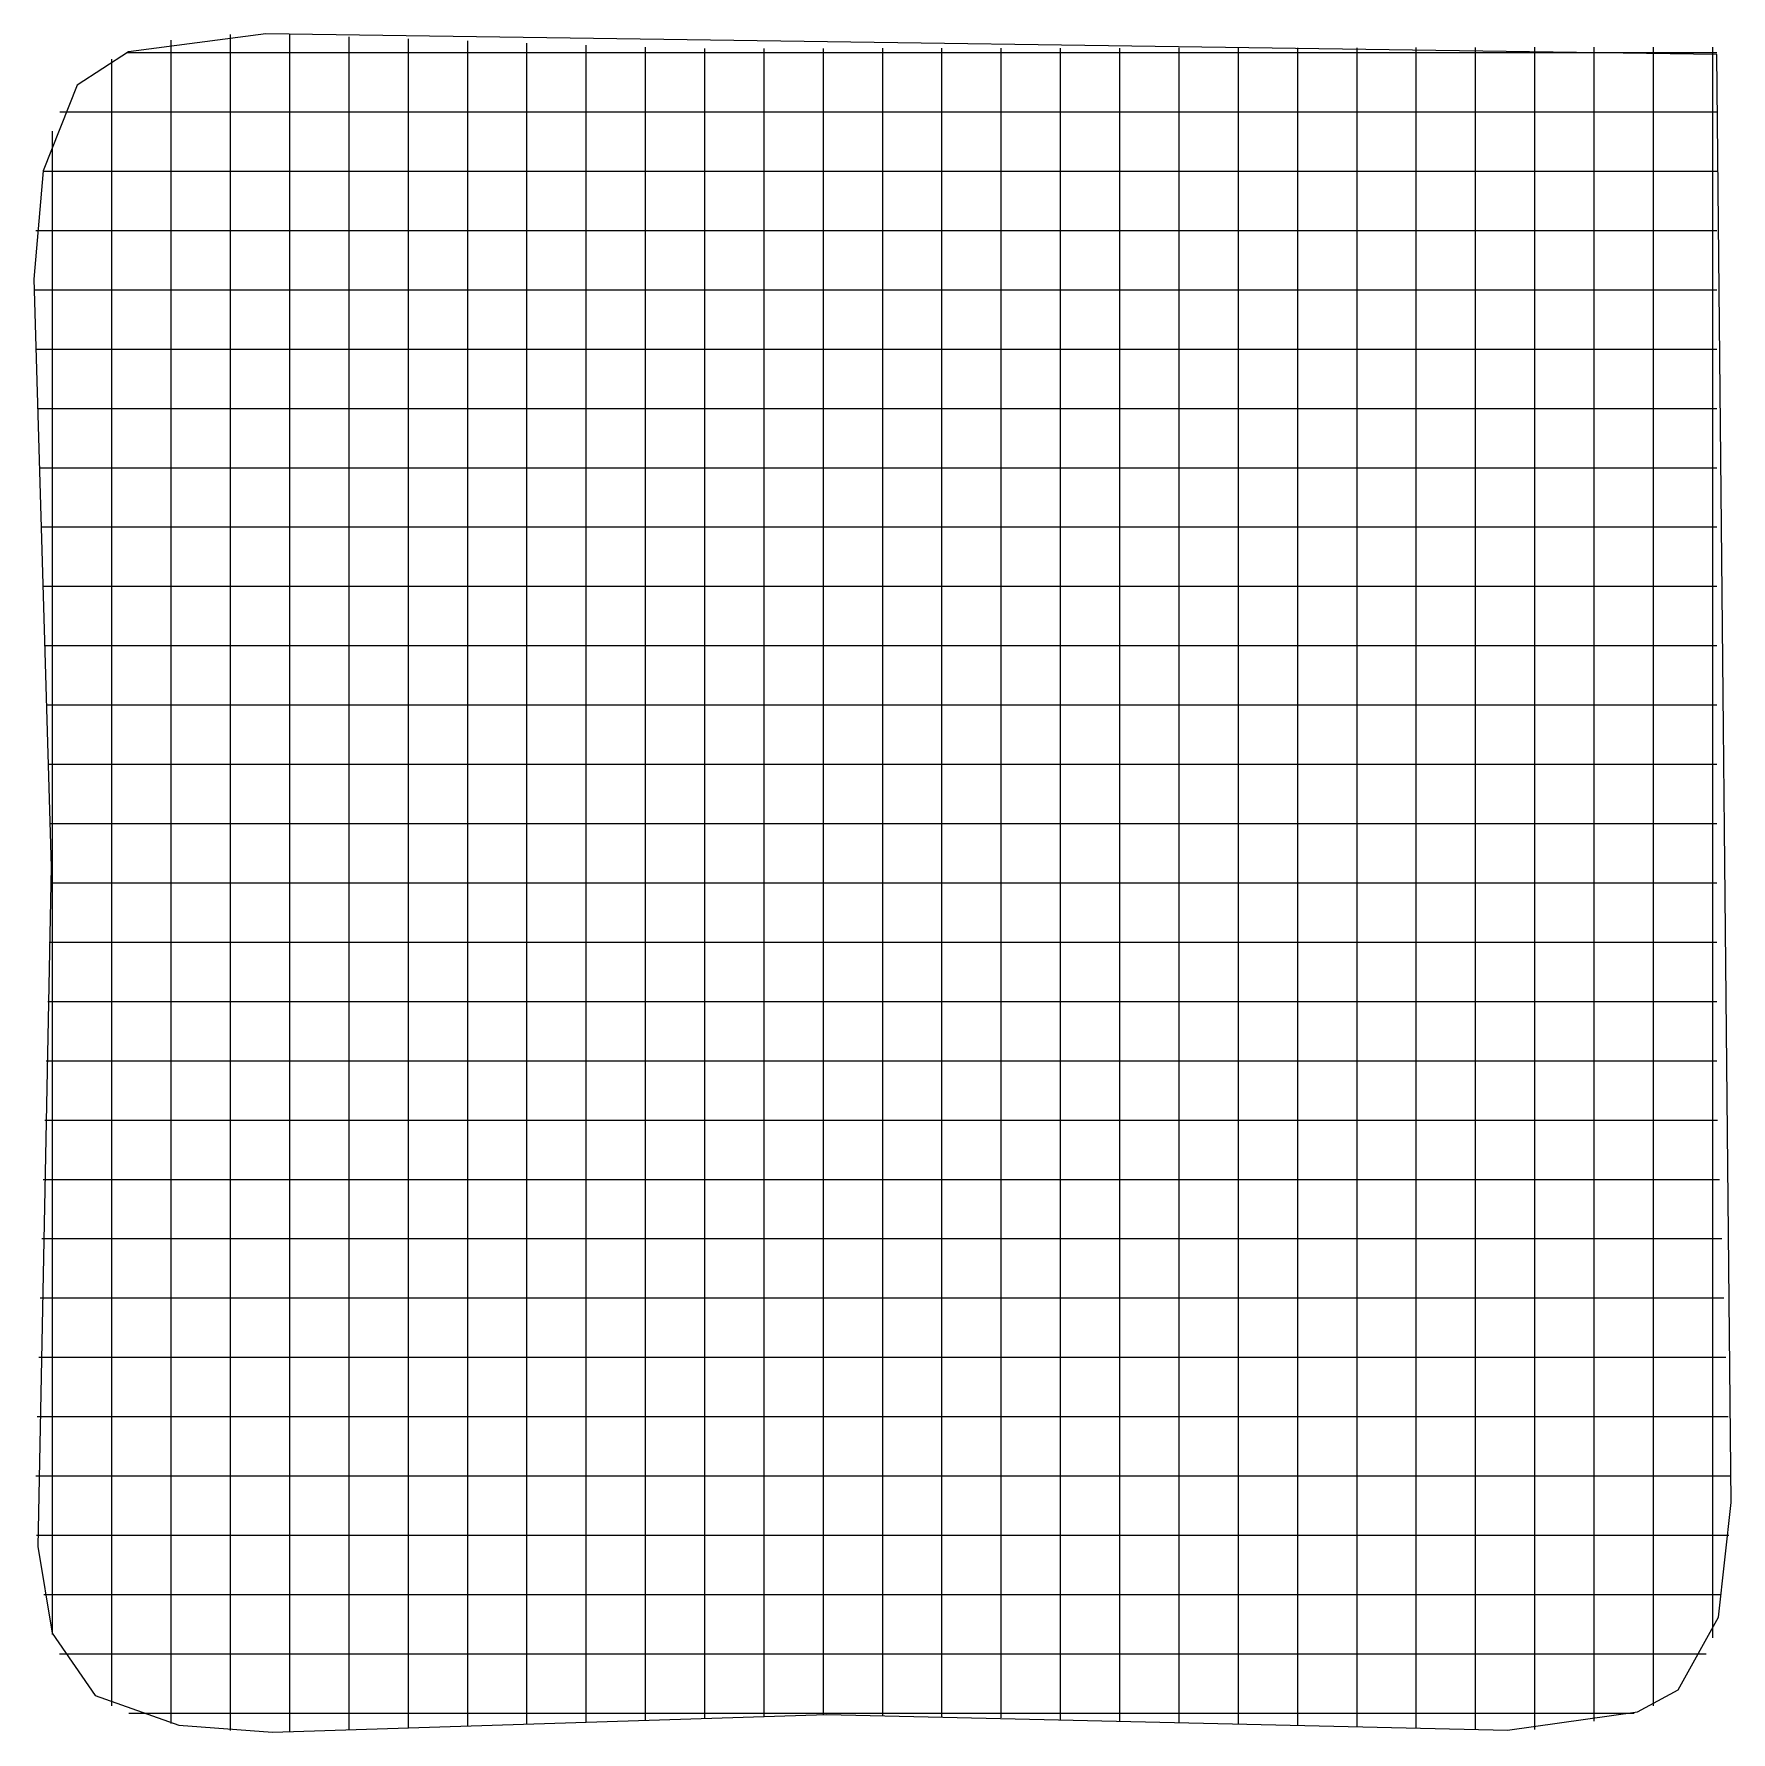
# Model space of a CAD drawing. Header units: metres. Extents: x 0.4 to 14.7, y 0.4 to 14.7.
import ezdxf

# ---------------------------------------------------------------- set-up
doc = ezdxf.new("R2010")
doc.units = ezdxf.units.M

msp = doc.modelspace()

# ---------------------------------------------------------------- linework, layer by layer
for p, q in [((1.593, 14.51), (1.593, 14.695)), ((2.093, 14.743), (2.093, 14.744)), ((2.093, 14.558), (2.093, 14.743)), ((2.593, 14.557), (2.593, 14.742)), ((3.093, 14.539), (3.093, 14.724)), ((3.593, 14.522), (3.593, 14.707)), ((4.093, 14.689), (4.093, 14.69)), ((4.093, 14.505), (4.093, 14.689)), ((4.593, 14.487), (4.593, 14.672)), ((5.093, 14.47), (5.093, 14.655)), ((5.593, 14.452), (5.593, 14.637)), ((6.093, 14.44), (6.093, 14.625)), ((6.593, 14.441), (6.593, 14.626)), ((7.093, 14.442), (7.093, 14.627)), ((7.593, 14.443), (7.593, 14.628)), ((8.093, 14.443), (8.093, 14.628)), ((8.593, 14.444), (8.593, 14.629)), ((9.093, 14.445), (9.093, 14.63)), ((9.593, 14.445), (9.593, 14.63)), ((10.093, 14.446), (10.093, 14.631)), ((10.593, 14.447), (10.593, 14.632)), ((11.093, 14.448), (11.093, 14.633)), ((11.593, 14.448), (11.593, 14.633)), ((12.093, 14.449), (12.093, 14.634)), ((12.593, 14.45), (12.593, 14.635)), ((13.093, 14.635), (13.093, 14.636)), ((13.093, 14.451), (13.093, 14.635)), ((13.593, 14.451), (13.593, 14.636)), ((14.093, 14.452), (14.093, 14.637)), ((14.593, 14.453), (14.593, 14.638)), ((1.093, 14.536), (1.093, 14.537)), ((1.093, 14.352), (1.093, 14.536)), ((1.221, 14.592), (1.406, 14.592)), ((1.221, 14.592), (1.406, 14.592)), ((1.406, 14.592), (1.6, 14.592)), ((1.593, 14.015), (1.593, 14.51)), ((1.6, 14.592), (1.715, 14.592)), ((1.715, 14.592), (2.639, 14.592)), ((2.093, 14.022), (2.093, 14.558)), ((2.593, 14.018), (2.593, 14.557)), ((2.639, 14.592), (3.215, 14.592)), ((3.093, 14.013), (3.093, 14.539)), ((3.215, 14.592), (3.4, 14.592)), ((3.4, 14.592), (3.515, 14.592)), ((3.515, 14.592), (4.439, 14.592)), ((3.593, 14.009), (3.593, 14.522)), ((4.093, 14.003), (4.093, 14.505)), ((4.439, 14.592), (5.015, 14.592)), ((4.593, 13.999), (4.593, 14.487)), ((5.015, 14.592), (5.2, 14.592)), ((5.093, 13.995), (5.093, 14.47)), ((5.2, 14.592), (5.315, 14.592)), ((5.315, 14.592), (5.837, 14.592)), ((5.837, 14.592), (6.022, 14.592)), ((6.022, 14.592), (6.598, 14.592)), ((6.598, 14.592), (7.522, 14.592)), ((7.522, 14.592), (7.637, 14.592)), ((7.637, 14.592), (7.822, 14.592)), ((7.822, 14.592), (8.398, 14.592)), ((8.398, 14.592), (9.322, 14.592)), ((9.322, 14.592), (9.437, 14.592)), ((9.437, 14.592), (9.622, 14.592)), ((9.622, 14.592), (10.198, 14.592)), ((10.198, 14.592), (11.122, 14.592)), ((11.122, 14.592), (11.237, 14.592)), ((11.237, 14.592), (11.422, 14.592)), ((11.422, 14.592), (11.998, 14.592)), ((11.998, 14.592), (12.922, 14.592)), ((12.922, 14.592), (13.037, 14.592)), ((13.037, 14.592), (13.222, 14.592)), ((13.222, 14.592), (13.798, 14.592)), ((13.798, 14.592), (14.511, 14.592)), ((14.511, 14.592), (14.626, 14.592)), ((1.093, 13.974), (1.093, 14.352)), ((5.593, 13.99), (5.593, 14.452)), ((6.093, 13.988), (6.093, 14.44)), ((6.593, 13.995), (6.593, 14.441)), ((7.093, 14.001), (7.093, 14.442)), ((7.593, 14.001), (7.593, 14.443)), ((8.093, 13.996), (8.093, 14.443)), ((8.593, 13.992), (8.593, 14.444)), ((9.093, 13.988), (9.093, 14.445)), ((9.593, 13.983), (9.593, 14.445)), ((10.093, 13.979), (10.093, 14.446)), ((10.593, 13.975), (10.593, 14.447)), ((11.093, 13.971), (11.093, 14.448)), ((11.593, 13.967), (11.593, 14.448)), ((12.093, 13.963), (12.093, 14.449)), ((12.593, 13.959), (12.593, 14.45)), ((13.093, 13.959), (13.093, 14.451)), ((13.593, 13.986), (13.593, 14.451)), ((14.093, 14.036), (14.093, 14.452)), ((14.593, 14.257), (14.593, 14.453)), ((14.593, 14.142), (14.593, 14.257)), ((0.654, 14.092), (0.839, 14.092)), ((0.654, 14.092), (0.839, 14.092)), ((0.839, 14.092), (1.25, 14.092)), ((1.25, 14.092), (2.175, 14.092)), ((2.175, 14.092), (2.29, 14.092)), ((2.29, 14.092), (2.475, 14.092)), ((2.475, 14.092), (3.05, 14.092)), ((3.05, 14.092), (3.975, 14.092)), ((3.975, 14.092), (4.09, 14.092)), ((4.09, 14.092), (4.275, 14.092)), ((4.275, 14.092), (4.85, 14.092)), ((4.85, 14.092), (5.775, 14.092)), ((5.775, 14.092), (5.89, 14.092)), ((5.89, 14.092), (6.075, 14.092)), ((6.075, 14.092), (6.65, 14.092)), ((6.65, 14.092), (7.575, 14.092)), ((7.575, 14.092), (7.69, 14.092)), ((7.69, 14.092), (7.875, 14.092)), ((7.875, 14.092), (8.45, 14.092)), ((8.45, 14.092), (9.375, 14.092)), ((9.375, 14.092), (9.49, 14.092)), ((9.49, 14.092), (9.675, 14.092)), ((9.675, 14.092), (10.25, 14.092)), ((10.25, 14.092), (11.175, 14.092)), ((11.175, 14.092), (11.29, 14.092)), ((11.29, 14.092), (11.475, 14.092)), ((11.475, 14.092), (12.05, 14.092)), ((12.05, 14.092), (12.975, 14.092)), ((12.975, 14.092), (13.09, 14.092)), ((13.09, 14.092), (13.275, 14.092)), ((13.275, 14.092), (13.85, 14.092)), ((13.85, 14.092), (14.511, 14.092)), ((14.093, 13.112), (14.093, 14.036)), ((14.511, 14.092), (14.626, 14.092)), ((14.593, 13.218), (14.593, 14.142)), ((0.593, 13.9), (0.593, 13.929)), ((0.593, 13.715), (0.593, 13.9)), ((1.093, 13.05), (1.093, 13.974)), ((1.593, 13.09), (1.593, 14.015)), ((2.093, 13.098), (2.093, 14.022)), ((2.593, 13.093), (2.593, 14.018)), ((3.093, 13.089), (3.093, 14.013)), ((3.593, 13.084), (3.593, 14.009)), ((4.093, 13.079), (4.093, 14.003)), ((4.593, 13.075), (4.593, 13.999)), ((5.093, 13.07), (5.093, 13.995)), ((5.593, 13.065), (5.593, 13.99)), ((6.093, 13.064), (6.093, 13.988)), ((6.593, 13.071), (6.593, 13.995)), ((7.093, 13.077), (7.093, 14.001)), ((7.593, 13.076), (7.593, 14.001)), ((8.093, 13.072), (8.093, 13.996)), ((8.593, 13.068), (8.593, 13.992)), ((9.093, 13.064), (9.093, 13.988)), ((9.593, 13.059), (9.593, 13.983)), ((10.093, 13.055), (10.093, 13.979)), ((10.593, 13.051), (10.593, 13.975)), ((11.093, 13.047), (11.093, 13.971)), ((11.593, 13.043), (11.593, 13.967)), ((12.093, 13.039), (12.093, 13.963)), ((12.593, 13.035), (12.593, 13.959)), ((13.093, 13.035), (13.093, 13.959)), ((13.593, 13.061), (13.593, 13.986)), ((0.593, 13.14), (0.593, 13.715)), ((0.511, 13.592), (0.696, 13.592)), ((0.511, 13.592), (0.696, 13.592)), ((0.696, 13.592), (1.162, 13.592)), ((1.162, 13.592), (2.086, 13.592)), ((2.086, 13.592), (2.202, 13.592)), ((2.202, 13.592), (2.386, 13.592)), ((2.386, 13.592), (2.962, 13.592)), ((2.962, 13.592), (3.886, 13.592)), ((3.886, 13.592), (4.002, 13.592)), ((4.002, 13.592), (4.186, 13.592)), ((4.186, 13.592), (4.762, 13.592)), ((4.762, 13.592), (5.686, 13.592)), ((5.686, 13.592), (5.802, 13.592)), ((5.802, 13.592), (5.986, 13.592)), ((5.986, 13.592), (6.562, 13.592)), ((6.562, 13.592), (7.486, 13.592)), ((7.486, 13.592), (7.602, 13.592)), ((7.602, 13.592), (7.786, 13.592)), ((7.786, 13.592), (8.362, 13.592)), ((8.362, 13.592), (9.286, 13.592)), ((9.286, 13.592), (9.402, 13.592)), ((9.402, 13.592), (9.586, 13.592)), ((9.586, 13.592), (10.162, 13.592)), ((10.162, 13.592), (11.086, 13.592)), ((11.086, 13.592), (11.202, 13.592)), ((11.202, 13.592), (11.386, 13.592)), ((11.386, 13.592), (11.962, 13.592)), ((11.962, 13.592), (12.886, 13.592)), ((12.886, 13.592), (13.002, 13.592)), ((13.002, 13.592), (13.186, 13.592)), ((13.186, 13.592), (13.762, 13.592)), ((13.762, 13.592), (14.511, 13.592)), ((14.511, 13.592), (14.626, 13.592)), ((14.593, 12.641), (14.593, 13.218)), ((0.451, 13.092), (0.636, 13.092)), ((0.451, 13.092), (0.636, 13.092)), ((0.593, 12.215), (0.593, 13.14)), ((0.636, 13.092), (1.125, 13.092)), ((1.093, 12.935), (1.093, 13.05)), ((1.125, 13.092), (2.049, 13.092)), ((1.593, 12.975), (1.593, 13.09)), ((2.049, 13.092), (2.165, 13.092)), ((2.093, 12.983), (2.093, 13.098)), ((2.165, 13.092), (2.349, 13.092)), ((2.349, 13.092), (2.925, 13.092)), ((2.593, 12.978), (2.593, 13.093)), ((2.925, 13.092), (3.849, 13.092)), ((3.093, 12.974), (3.093, 13.089)), ((3.593, 12.969), (3.593, 13.084)), ((3.849, 13.092), (3.965, 13.092)), ((3.965, 13.092), (4.149, 13.092)), ((4.093, 12.964), (4.093, 13.079)), ((4.149, 13.092), (4.725, 13.092)), ((4.593, 12.96), (4.593, 13.075)), ((4.725, 13.092), (5.649, 13.092)), ((5.093, 12.955), (5.093, 13.07)), ((5.593, 12.95), (5.593, 13.065)), ((5.649, 13.092), (5.765, 13.092)), ((5.765, 13.092), (5.949, 13.092)), ((5.949, 13.092), (6.525, 13.092)), ((6.093, 12.949), (6.093, 13.064)), ((6.525, 13.092), (7.449, 13.092)), ((6.593, 12.956), (6.593, 13.071)), ((7.093, 12.962), (7.093, 13.077)), ((7.449, 13.092), (7.565, 13.092)), ((7.565, 13.092), (7.749, 13.092)), ((7.593, 12.961), (7.593, 13.076)), ((7.749, 13.092), (8.325, 13.092)), ((8.093, 12.957), (8.093, 13.072)), ((8.325, 13.092), (9.249, 13.092)), ((8.593, 12.953), (8.593, 13.068)), ((9.093, 12.949), (9.093, 13.064)), ((9.249, 13.092), (9.365, 13.092)), ((9.365, 13.092), (9.549, 13.092)), ((9.549, 13.092), (10.125, 13.092)), ((9.593, 12.944), (9.593, 13.059)), ((10.093, 12.94), (10.093, 13.055)), ((10.125, 13.092), (11.049, 13.092)), ((10.593, 12.936), (10.593, 13.051)), ((11.049, 13.092), (11.165, 13.092)), ((11.093, 12.931), (11.093, 13.047)), ((11.165, 13.092), (11.349, 13.092)), ((11.349, 13.092), (11.925, 13.092)), ((11.593, 12.927), (11.593, 13.043)), ((11.925, 13.092), (12.849, 13.092)), ((12.093, 12.923), (12.093, 13.039)), ((12.593, 12.919), (12.593, 13.035)), ((12.849, 13.092), (12.965, 13.092)), ((12.965, 13.092), (13.149, 13.092)), ((13.093, 12.919), (13.093, 13.035)), ((13.149, 13.092), (13.725, 13.092)), ((13.593, 12.946), (13.593, 13.061)), ((13.725, 13.092), (14.511, 13.092)), ((14.093, 12.997), (14.093, 13.112)), ((14.511, 13.092), (14.626, 13.092)), ((1.093, 12.75), (1.093, 12.935)), ((1.593, 12.79), (1.593, 12.975)), ((2.093, 12.798), (2.093, 12.983)), ((2.593, 12.794), (2.593, 12.978)), ((3.093, 12.789), (3.093, 12.974)), ((3.593, 12.784), (3.593, 12.969)), ((4.093, 12.779), (4.093, 12.964)), ((4.593, 12.775), (4.593, 12.96)), ((5.093, 12.77), (5.093, 12.955)), ((5.593, 12.765), (5.593, 12.95)), ((6.093, 12.764), (6.093, 12.949)), ((6.593, 12.771), (6.593, 12.956)), ((7.093, 12.777), (7.093, 12.962)), ((7.593, 12.776), (7.593, 12.961)), ((8.093, 12.772), (8.093, 12.957)), ((8.593, 12.768), (8.593, 12.953)), ((9.093, 12.764), (9.093, 12.949)), ((9.593, 12.759), (9.593, 12.944)), ((10.093, 12.755), (10.093, 12.94)), ((10.593, 12.751), (10.593, 12.936)), ((11.093, 12.747), (11.093, 12.931)), ((11.593, 12.743), (11.593, 12.927)), ((12.093, 12.739), (12.093, 12.923)), ((12.593, 12.735), (12.593, 12.919)), ((13.093, 12.735), (13.093, 12.919)), ((13.593, 12.761), (13.593, 12.946)), ((14.093, 12.812), (14.093, 12.997)), ((1.093, 12.174), (1.093, 12.75)), ((1.593, 12.215), (1.593, 12.79)), ((2.093, 12.222), (2.093, 12.798)), ((2.593, 12.218), (2.593, 12.794)), ((3.093, 12.213), (3.093, 12.789)), ((3.593, 12.209), (3.593, 12.784)), ((4.093, 12.203), (4.093, 12.779)), ((4.593, 12.199), (4.593, 12.775)), ((5.093, 12.195), (5.093, 12.77)), ((5.593, 12.19), (5.593, 12.765)), ((6.093, 12.188), (6.093, 12.764)), ((6.593, 12.195), (6.593, 12.771)), ((7.093, 12.201), (7.093, 12.777)), ((7.593, 12.201), (7.593, 12.776)), ((8.093, 12.196), (8.093, 12.772)), ((8.593, 12.192), (8.593, 12.768)), ((9.093, 12.188), (9.093, 12.764)), ((9.593, 12.183), (9.593, 12.759)), ((10.093, 12.179), (10.093, 12.755)), ((10.593, 12.175), (10.593, 12.751)), ((11.093, 12.171), (11.093, 12.747)), ((11.593, 12.167), (11.593, 12.743)), ((13.593, 12.186), (13.593, 12.761)), ((14.093, 12.236), (14.093, 12.812)), ((12.093, 12.163), (12.093, 12.739)), ((12.593, 12.159), (12.593, 12.735)), ((13.093, 12.159), (13.093, 12.735)), ((14.593, 12.457), (14.593, 12.641)), ((0.438, 12.592), (0.623, 12.592)), ((0.438, 12.592), (0.623, 12.592)), ((0.623, 12.592), (1.117, 12.592)), ((1.117, 12.592), (2.041, 12.592)), ((2.041, 12.592), (2.157, 12.592)), ((2.157, 12.592), (2.341, 12.592)), ((2.341, 12.592), (2.917, 12.592)), ((2.917, 12.592), (3.841, 12.592)), ((3.841, 12.592), (3.957, 12.592)), ((3.957, 12.592), (4.141, 12.592)), ((4.141, 12.592), (4.717, 12.592)), ((4.717, 12.592), (5.641, 12.592)), ((5.641, 12.592), (5.757, 12.592)), ((5.757, 12.592), (5.941, 12.592)), ((5.941, 12.592), (6.517, 12.592)), ((6.517, 12.592), (7.441, 12.592)), ((7.441, 12.592), (7.557, 12.592)), ((7.557, 12.592), (7.741, 12.592)), ((7.741, 12.592), (8.317, 12.592)), ((8.317, 12.592), (9.241, 12.592)), ((9.241, 12.592), (9.357, 12.592)), ((9.357, 12.592), (9.541, 12.592)), ((9.541, 12.592), (10.117, 12.592)), ((10.117, 12.592), (11.041, 12.592)), ((11.041, 12.592), (11.157, 12.592)), ((11.157, 12.592), (11.341, 12.592)), ((11.341, 12.592), (11.917, 12.592)), ((11.917, 12.592), (12.841, 12.592)), ((12.841, 12.592), (12.957, 12.592)), ((12.957, 12.592), (13.141, 12.592)), ((13.141, 12.592), (13.717, 12.592)), ((13.717, 12.592), (14.511, 12.592)), ((14.511, 12.592), (14.626, 12.592)), ((14.593, 12.342), (14.593, 12.457)), ((14.593, 11.418), (14.593, 12.342)), ((0.593, 12.1), (0.593, 12.215)), ((1.093, 11.25), (1.093, 12.174)), ((1.593, 11.29), (1.593, 12.215)), ((2.093, 11.298), (2.093, 12.222)), ((2.593, 11.293), (2.593, 12.218)), ((3.093, 11.289), (3.093, 12.213)), ((3.593, 11.284), (3.593, 12.209)), ((4.093, 11.279), (4.093, 12.203)), ((4.593, 11.275), (4.593, 12.199)), ((5.093, 11.27), (5.093, 12.195)), ((5.593, 11.265), (5.593, 12.19)), ((6.093, 11.264), (6.093, 12.188)), ((6.593, 11.271), (6.593, 12.195)), ((7.093, 11.277), (7.093, 12.201)), ((7.593, 11.276), (7.593, 12.201)), ((8.093, 11.272), (8.093, 12.196)), ((8.593, 11.268), (8.593, 12.192)), ((9.093, 11.264), (9.093, 12.188)), ((9.593, 11.259), (9.593, 12.183)), ((10.093, 11.255), (10.093, 12.179)), ((10.593, 11.251), (10.593, 12.175)), ((11.093, 11.247), (11.093, 12.171)), ((13.593, 11.261), (13.593, 12.186)), ((14.093, 11.312), (14.093, 12.236)), ((0.453, 12.092), (0.638, 12.092)), ((0.453, 12.092), (0.638, 12.092)), ((0.593, 11.915), (0.593, 12.1)), ((0.638, 12.092), (1.127, 12.092)), ((1.127, 12.092), (2.051, 12.092)), ((2.051, 12.092), (2.166, 12.092)), ((2.166, 12.092), (2.351, 12.092)), ((2.351, 12.092), (2.927, 12.092)), ((2.927, 12.092), (3.851, 12.092)), ((3.851, 12.092), (3.966, 12.092)), ((3.966, 12.092), (4.151, 12.092)), ((4.151, 12.092), (4.727, 12.092)), ((4.727, 12.092), (5.651, 12.092)), ((5.651, 12.092), (5.766, 12.092)), ((5.766, 12.092), (5.951, 12.092)), ((5.951, 12.092), (6.527, 12.092)), ((6.527, 12.092), (7.451, 12.092)), ((7.451, 12.092), (7.566, 12.092)), ((7.566, 12.092), (7.751, 12.092)), ((7.751, 12.092), (8.327, 12.092)), ((8.327, 12.092), (9.251, 12.092)), ((9.251, 12.092), (9.366, 12.092)), ((9.366, 12.092), (9.551, 12.092)), ((9.551, 12.092), (10.127, 12.092)), ((10.127, 12.092), (11.051, 12.092)), ((11.051, 12.092), (11.166, 12.092)), ((11.166, 12.092), (11.351, 12.092)), ((11.351, 12.092), (11.927, 12.092)), ((11.593, 11.243), (11.593, 12.167)), ((11.927, 12.092), (12.851, 12.092)), ((12.093, 11.239), (12.093, 12.163)), ((12.593, 11.235), (12.593, 12.159)), ((12.851, 12.092), (12.966, 12.092)), ((12.966, 12.092), (13.151, 12.092)), ((13.093, 11.235), (13.093, 12.159)), ((13.151, 12.092), (13.727, 12.092)), ((13.727, 12.092), (14.511, 12.092)), ((14.511, 12.092), (14.626, 12.092)), ((0.593, 11.34), (0.593, 11.915)), ((0.468, 11.592), (0.653, 11.592)), ((0.468, 11.592), (0.653, 11.592)), ((0.653, 11.592), (1.136, 11.592)), ((1.136, 11.592), (2.06, 11.592)), ((2.06, 11.592), (2.175, 11.592)), ((2.175, 11.592), (2.36, 11.592)), ((2.36, 11.592), (2.936, 11.592)), ((2.936, 11.592), (3.86, 11.592)), ((3.86, 11.592), (3.975, 11.592)), ((3.975, 11.592), (4.16, 11.592)), ((4.16, 11.592), (4.736, 11.592)), ((4.736, 11.592), (5.66, 11.592)), ((5.66, 11.592), (5.775, 11.592)), ((5.775, 11.592), (5.96, 11.592)), ((5.96, 11.592), (6.536, 11.592)), ((6.536, 11.592), (7.46, 11.592)), ((7.46, 11.592), (7.575, 11.592)), ((7.575, 11.592), (7.76, 11.592)), ((7.76, 11.592), (8.336, 11.592)), ((8.336, 11.592), (9.26, 11.592)), ((9.26, 11.592), (9.375, 11.592)), ((9.375, 11.592), (9.56, 11.592)), ((9.56, 11.592), (10.136, 11.592)), ((10.136, 11.592), (11.06, 11.592)), ((11.06, 11.592), (11.175, 11.592)), ((11.175, 11.592), (11.36, 11.592)), ((11.36, 11.592), (11.936, 11.592)), ((11.936, 11.592), (12.86, 11.592)), ((12.86, 11.592), (12.975, 11.592)), ((12.975, 11.592), (13.16, 11.592)), ((13.16, 11.592), (13.736, 11.592)), ((13.736, 11.592), (14.511, 11.592)), ((14.511, 11.592), (14.626, 11.592)), ((0.593, 10.415), (0.593, 11.34)), ((14.093, 11.197), (14.093, 11.312)), ((14.593, 10.841), (14.593, 11.418)), ((1.093, 11.135), (1.093, 11.25)), ((1.593, 11.175), (1.593, 11.29)), ((1.593, 10.99), (1.593, 11.175)), ((2.093, 11.183), (2.093, 11.298)), ((2.093, 10.998), (2.093, 11.183)), ((2.593, 11.178), (2.593, 11.293)), ((2.593, 10.994), (2.593, 11.178)), ((3.093, 11.174), (3.093, 11.289)), ((3.093, 10.989), (3.093, 11.174)), ((3.593, 11.169), (3.593, 11.284)), ((3.593, 10.984), (3.593, 11.169)), ((4.093, 11.164), (4.093, 11.279)), ((4.593, 11.16), (4.593, 11.275)), ((5.093, 11.155), (5.093, 11.27)), ((5.593, 11.15), (5.593, 11.265)), ((6.093, 11.149), (6.093, 11.264)), ((6.593, 11.156), (6.593, 11.271)), ((7.093, 11.162), (7.093, 11.277)), ((7.593, 11.161), (7.593, 11.276)), ((8.093, 11.157), (8.093, 11.272)), ((8.593, 11.153), (8.593, 11.268)), ((9.093, 11.149), (9.093, 11.264)), ((9.593, 11.144), (9.593, 11.259)), ((10.093, 11.14), (10.093, 11.255)), ((10.593, 11.136), (10.593, 11.251)), ((11.093, 11.131), (11.093, 11.247)), ((11.593, 11.127), (11.593, 11.243)), ((12.093, 11.123), (12.093, 11.239)), ((12.593, 11.119), (12.593, 11.235)), ((13.093, 11.119), (13.093, 11.235)), ((13.593, 11.146), (13.593, 11.261)), ((14.093, 11.012), (14.093, 11.197)), ((0.484, 11.092), (0.669, 11.092)), ((0.484, 11.092), (0.669, 11.092)), ((0.669, 11.092), (1.146, 11.092)), ((1.093, 10.95), (1.093, 11.135)), ((1.146, 11.092), (2.07, 11.092)), ((2.07, 11.092), (2.185, 11.092)), ((2.185, 11.092), (2.37, 11.092)), ((2.37, 11.092), (2.946, 11.092)), ((2.946, 11.092), (3.87, 11.092)), ((3.87, 11.092), (3.985, 11.092)), ((3.985, 11.092), (4.17, 11.092)), ((4.093, 10.979), (4.093, 11.164)), ((4.17, 11.092), (4.746, 11.092)), ((4.593, 10.975), (4.593, 11.16)), ((4.746, 11.092), (5.67, 11.092)), ((5.093, 10.97), (5.093, 11.155)), ((5.593, 10.965), (5.593, 11.15)), ((5.67, 11.092), (5.785, 11.092)), ((5.785, 11.092), (5.97, 11.092)), ((5.97, 11.092), (6.546, 11.092)), ((6.093, 10.964), (6.093, 11.149)), ((6.546, 11.092), (7.47, 11.092)), ((6.593, 10.971), (6.593, 11.156)), ((7.093, 10.977), (7.093, 11.162)), ((7.47, 11.092), (7.585, 11.092)), ((7.585, 11.092), (7.77, 11.092)), ((7.593, 10.976), (7.593, 11.161)), ((7.77, 11.092), (8.346, 11.092)), ((8.093, 10.972), (8.093, 11.157)), ((8.346, 11.092), (9.27, 11.092)), ((8.593, 10.968), (8.593, 11.153)), ((9.093, 10.964), (9.093, 11.149)), ((9.27, 11.092), (9.385, 11.092)), ((9.385, 11.092), (9.57, 11.092)), ((9.57, 11.092), (10.146, 11.092)), ((9.593, 10.959), (9.593, 11.144)), ((10.093, 10.955), (10.093, 11.14)), ((10.146, 11.092), (11.07, 11.092)), ((10.593, 10.951), (10.593, 11.136)), ((11.07, 11.092), (11.185, 11.092)), ((11.093, 10.947), (11.093, 11.131)), ((11.185, 11.092), (11.37, 11.092)), ((11.37, 11.092), (11.946, 11.092)), ((11.593, 10.943), (11.593, 11.127)), ((11.946, 11.092), (12.87, 11.092)), ((12.093, 10.939), (12.093, 11.123)), ((12.593, 10.935), (12.593, 11.119)), ((12.87, 11.092), (12.985, 11.092)), ((12.985, 11.092), (13.17, 11.092)), ((13.093, 10.935), (13.093, 11.119)), ((13.17, 11.092), (13.746, 11.092)), ((13.593, 10.961), (13.593, 11.146)), ((13.746, 11.092), (14.511, 11.092)), ((14.511, 11.092), (14.626, 11.092)), ((1.093, 10.374), (1.093, 10.95)), ((1.593, 10.415), (1.593, 10.99)), ((2.093, 10.422), (2.093, 10.998)), ((2.593, 10.418), (2.593, 10.994)), ((3.093, 10.413), (3.093, 10.989)), ((3.593, 10.409), (3.593, 10.984)), ((4.093, 10.403), (4.093, 10.979)), ((4.593, 10.399), (4.593, 10.975)), ((5.093, 10.395), (5.093, 10.97)), ((5.593, 10.39), (5.593, 10.965)), ((6.093, 10.388), (6.093, 10.964)), ((6.593, 10.395), (6.593, 10.971)), ((7.093, 10.401), (7.093, 10.977)), ((7.593, 10.401), (7.593, 10.976)), ((8.093, 10.396), (8.093, 10.972)), ((8.593, 10.392), (8.593, 10.968)), ((9.093, 10.388), (9.093, 10.964)), ((9.593, 10.383), (9.593, 10.959)), ((10.093, 10.379), (10.093, 10.955)), ((10.593, 10.375), (10.593, 10.951)), ((11.093, 10.371), (11.093, 10.947)), ((11.593, 10.367), (11.593, 10.943)), ((12.093, 10.363), (12.093, 10.939)), ((12.593, 10.359), (12.593, 10.935)), ((13.093, 10.359), (13.093, 10.935)), ((13.593, 10.386), (13.593, 10.961)), ((14.093, 10.436), (14.093, 11.012)), ((14.593, 10.657), (14.593, 10.841)), ((14.593, 10.542), (14.593, 10.657)), ((0.499, 10.592), (0.684, 10.592)), ((0.499, 10.592), (0.684, 10.592)), ((0.684, 10.592), (1.155, 10.592)), ((1.155, 10.592), (2.079, 10.592)), ((2.079, 10.592), (2.194, 10.592)), ((2.194, 10.592), (2.379, 10.592)), ((2.379, 10.592), (2.955, 10.592)), ((2.955, 10.592), (3.879, 10.592)), ((3.879, 10.592), (3.994, 10.592)), ((3.994, 10.592), (4.179, 10.592)), ((4.179, 10.592), (4.755, 10.592)), ((4.755, 10.592), (5.679, 10.592)), ((5.679, 10.592), (5.794, 10.592)), ((5.794, 10.592), (5.979, 10.592)), ((5.979, 10.592), (6.555, 10.592)), ((6.555, 10.592), (7.479, 10.592)), ((7.479, 10.592), (7.594, 10.592)), ((7.594, 10.592), (7.779, 10.592)), ((7.779, 10.592), (8.355, 10.592)), ((8.355, 10.592), (9.279, 10.592)), ((9.279, 10.592), (9.394, 10.592)), ((9.394, 10.592), (9.579, 10.592)), ((9.579, 10.592), (10.155, 10.592)), ((10.155, 10.592), (11.079, 10.592)), ((11.079, 10.592), (11.194, 10.592)), ((11.194, 10.592), (11.379, 10.592)), ((11.379, 10.592), (11.955, 10.592)), ((11.955, 10.592), (12.879, 10.592)), ((12.879, 10.592), (12.994, 10.592)), ((12.994, 10.592), (13.179, 10.592)), ((13.179, 10.592), (13.755, 10.592)), ((13.755, 10.592), (14.511, 10.592)), ((14.511, 10.592), (14.626, 10.592)), ((14.593, 9.618), (14.593, 10.542)), ((0.593, 10.3), (0.593, 10.415)), ((1.093, 9.45), (1.093, 10.374)), ((1.593, 9.49), (1.593, 10.415)), ((2.093, 9.498), (2.093, 10.422)), ((2.593, 9.493), (2.593, 10.418)), ((3.093, 9.489), (3.093, 10.413)), ((3.593, 9.484), (3.593, 10.409)), ((4.093, 9.479), (4.093, 10.403)), ((4.593, 9.475), (4.593, 10.399)), ((5.093, 9.47), (5.093, 10.395)), ((5.593, 9.465), (5.593, 10.39)), ((6.093, 9.464), (6.093, 10.388)), ((6.593, 9.471), (6.593, 10.395)), ((7.093, 9.477), (7.093, 10.401)), ((7.593, 9.476), (7.593, 10.401)), ((8.093, 9.472), (8.093, 10.396)), ((8.593, 9.468), (8.593, 10.392)), ((9.093, 9.464), (9.093, 10.388)), ((9.593, 9.459), (9.593, 10.383)), ((10.093, 9.455), (10.093, 10.379)), ((10.593, 9.451), (10.593, 10.375)), ((11.093, 9.447), (11.093, 10.371)), ((11.593, 9.443), (11.593, 10.367)), ((12.093, 9.439), (12.093, 10.363)), ((12.593, 9.435), (12.593, 10.359)), ((13.093, 9.435), (13.093, 10.359)), ((13.593, 9.461), (13.593, 10.386)), ((14.093, 9.512), (14.093, 10.436)), ((0.593, 10.115), (0.593, 10.3)), ((0.514, 10.092), (0.699, 10.092)), ((0.514, 10.092), (0.699, 10.092)), ((0.593, 9.54), (0.593, 10.115)), ((0.699, 10.092), (1.164, 10.092)), ((1.164, 10.092), (2.088, 10.092)), ((2.088, 10.092), (2.203, 10.092)), ((2.203, 10.092), (2.388, 10.092)), ((2.388, 10.092), (2.964, 10.092)), ((2.964, 10.092), (3.888, 10.092)), ((3.888, 10.092), (4.003, 10.092)), ((4.003, 10.092), (4.188, 10.092)), ((4.188, 10.092), (4.764, 10.092)), ((4.764, 10.092), (5.688, 10.092)), ((5.688, 10.092), (5.803, 10.092)), ((5.803, 10.092), (5.988, 10.092)), ((5.988, 10.092), (6.564, 10.092)), ((6.564, 10.092), (7.488, 10.092)), ((7.488, 10.092), (7.603, 10.092)), ((7.603, 10.092), (7.788, 10.092)), ((7.788, 10.092), (8.364, 10.092)), ((8.364, 10.092), (9.288, 10.092)), ((9.288, 10.092), (9.403, 10.092)), ((9.403, 10.092), (9.588, 10.092)), ((9.588, 10.092), (10.164, 10.092)), ((10.164, 10.092), (11.088, 10.092)), ((11.088, 10.092), (11.203, 10.092)), ((11.203, 10.092), (11.388, 10.092)), ((11.388, 10.092), (11.964, 10.092)), ((11.964, 10.092), (12.888, 10.092)), ((12.888, 10.092), (13.003, 10.092)), ((13.003, 10.092), (13.188, 10.092)), ((13.188, 10.092), (13.764, 10.092)), ((13.764, 10.092), (14.511, 10.092)), ((14.511, 10.092), (14.626, 10.092)), ((0.529, 9.592), (0.714, 9.592)), ((0.529, 9.592), (0.714, 9.592)), ((0.714, 9.592), (1.173, 9.592)), ((1.173, 9.592), (2.098, 9.592)), ((2.098, 9.592), (2.213, 9.592)), ((2.213, 9.592), (2.398, 9.592)), ((2.398, 9.592), (2.973, 9.592)), ((2.973, 9.592), (3.898, 9.592)), ((3.898, 9.592), (4.013, 9.592)), ((4.013, 9.592), (4.198, 9.592)), ((4.198, 9.592), (4.773, 9.592)), ((4.773, 9.592), (5.698, 9.592)), ((5.698, 9.592), (5.813, 9.592)), ((5.813, 9.592), (5.998, 9.592)), ((5.998, 9.592), (6.573, 9.592)), ((6.573, 9.592), (7.498, 9.592)), ((7.498, 9.592), (7.613, 9.592)), ((7.613, 9.592), (7.798, 9.592)), ((7.798, 9.592), (8.373, 9.592)), ((8.373, 9.592), (9.298, 9.592)), ((9.298, 9.592), (9.413, 9.592)), ((9.413, 9.592), (9.598, 9.592)), ((9.598, 9.592), (10.173, 9.592)), ((10.173, 9.592), (11.098, 9.592)), ((11.098, 9.592), (11.213, 9.592)), ((11.213, 9.592), (11.398, 9.592)), ((11.398, 9.592), (11.973, 9.592)), ((11.973, 9.592), (12.898, 9.592)), ((12.898, 9.592), (13.013, 9.592)), ((13.013, 9.592), (13.198, 9.592)), ((13.198, 9.592), (13.773, 9.592)), ((13.773, 9.592), (14.511, 9.592)), ((14.511, 9.592), (14.626, 9.592)), ((14.593, 9.041), (14.593, 9.618)), ((0.593, 8.615), (0.593, 9.54)), ((1.093, 9.335), (1.093, 9.45)), ((1.593, 9.375), (1.593, 9.49)), ((2.093, 9.383), (2.093, 9.498)), ((2.593, 9.378), (2.593, 9.493)), ((3.093, 9.374), (3.093, 9.489)), ((3.593, 9.369), (3.593, 9.484)), ((4.093, 9.364), (4.093, 9.479)), ((4.593, 9.36), (4.593, 9.475)), ((5.093, 9.355), (5.093, 9.47)), ((5.593, 9.35), (5.593, 9.465)), ((6.093, 9.349), (6.093, 9.464)), ((6.593, 9.356), (6.593, 9.471)), ((7.093, 9.362), (7.093, 9.477)), ((7.593, 9.361), (7.593, 9.476)), ((8.093, 9.357), (8.093, 9.472)), ((8.593, 9.353), (8.593, 9.468)), ((9.093, 9.349), (9.093, 9.464)), ((9.593, 9.344), (9.593, 9.459)), ((10.093, 9.34), (10.093, 9.455)), ((10.593, 9.336), (10.593, 9.451)), ((13.593, 9.346), (13.593, 9.461)), ((14.093, 9.397), (14.093, 9.512)), ((1.093, 9.15), (1.093, 9.335)), ((1.593, 9.19), (1.593, 9.375)), ((2.093, 9.198), (2.093, 9.383)), ((2.593, 9.194), (2.593, 9.378)), ((3.093, 9.189), (3.093, 9.374)), ((3.593, 9.184), (3.593, 9.369)), ((4.093, 9.179), (4.093, 9.364)), ((4.593, 9.175), (4.593, 9.36)), ((5.093, 9.17), (5.093, 9.355)), ((5.593, 9.165), (5.593, 9.35)), ((6.093, 9.164), (6.093, 9.349)), ((6.593, 9.171), (6.593, 9.356)), ((7.093, 9.177), (7.093, 9.362)), ((7.593, 9.176), (7.593, 9.361)), ((8.093, 9.172), (8.093, 9.357)), ((8.593, 9.168), (8.593, 9.353)), ((9.093, 9.164), (9.093, 9.349)), ((9.593, 9.159), (9.593, 9.344)), ((10.093, 9.155), (10.093, 9.34)), ((10.593, 9.151), (10.593, 9.336)), ((11.093, 9.331), (11.093, 9.447)), ((11.093, 9.147), (11.093, 9.331)), ((11.593, 9.327), (11.593, 9.443)), ((11.593, 9.143), (11.593, 9.327)), ((12.093, 9.323), (12.093, 9.439)), ((12.093, 9.139), (12.093, 9.323)), ((12.593, 9.319), (12.593, 9.435)), ((12.593, 9.135), (12.593, 9.319)), ((13.093, 9.319), (13.093, 9.435)), ((13.093, 9.135), (13.093, 9.319)), ((13.593, 9.161), (13.593, 9.346)), ((14.093, 9.212), (14.093, 9.397)), ((1.593, 8.615), (1.593, 9.19)), ((2.093, 8.622), (2.093, 9.198)), ((2.593, 8.618), (2.593, 9.194)), ((3.093, 8.613), (3.093, 9.189)), ((3.593, 8.609), (3.593, 9.184)), ((4.093, 8.603), (4.093, 9.179)), ((4.593, 8.599), (4.593, 9.175)), ((5.093, 8.595), (5.093, 9.17)), ((5.593, 8.59), (5.593, 9.165)), ((6.093, 8.588), (6.093, 9.164)), ((6.593, 8.595), (6.593, 9.171)), ((7.093, 8.601), (7.093, 9.177)), ((7.593, 8.601), (7.593, 9.176)), ((8.093, 8.596), (8.093, 9.172)), ((8.593, 8.592), (8.593, 9.168)), ((9.093, 8.588), (9.093, 9.164)), ((14.093, 8.636), (14.093, 9.212)), ((0.545, 9.092), (0.73, 9.092)), ((0.545, 9.092), (0.73, 9.092)), ((0.73, 9.092), (1.183, 9.092)), ((1.093, 8.574), (1.093, 9.15)), ((1.183, 9.092), (2.107, 9.092)), ((2.107, 9.092), (2.223, 9.092)), ((2.223, 9.092), (2.407, 9.092)), ((2.407, 9.092), (2.983, 9.092)), ((2.983, 9.092), (3.907, 9.092)), ((3.907, 9.092), (4.023, 9.092)), ((4.023, 9.092), (4.207, 9.092)), ((4.207, 9.092), (4.783, 9.092)), ((4.783, 9.092), (5.707, 9.092)), ((5.707, 9.092), (5.823, 9.092)), ((5.823, 9.092), (6.007, 9.092)), ((6.007, 9.092), (6.583, 9.092)), ((6.583, 9.092), (7.507, 9.092)), ((7.507, 9.092), (7.623, 9.092)), ((7.623, 9.092), (7.807, 9.092)), ((7.807, 9.092), (8.383, 9.092)), ((8.383, 9.092), (9.307, 9.092)), ((9.307, 9.092), (9.423, 9.092)), ((9.423, 9.092), (9.607, 9.092)), ((9.593, 8.583), (9.593, 9.159)), ((9.607, 9.092), (10.183, 9.092)), ((10.093, 8.579), (10.093, 9.155)), ((10.183, 9.092), (11.107, 9.092)), ((10.593, 8.575), (10.593, 9.151)), ((11.093, 8.571), (11.093, 9.147)), ((11.107, 9.092), (11.223, 9.092)), ((11.223, 9.092), (11.407, 9.092)), ((11.407, 9.092), (11.983, 9.092)), ((11.593, 8.567), (11.593, 9.143)), ((11.983, 9.092), (12.907, 9.092)), ((12.093, 8.563), (12.093, 9.139)), ((12.593, 8.559), (12.593, 9.135)), ((12.907, 9.092), (13.023, 9.092)), ((13.023, 9.092), (13.207, 9.092)), ((13.093, 8.559), (13.093, 9.135)), ((13.207, 9.092), (13.783, 9.092)), ((13.593, 8.586), (13.593, 9.161)), ((13.783, 9.092), (14.511, 9.092)), ((14.511, 9.092), (14.626, 9.092)), ((14.593, 8.857), (14.593, 9.041)), ((14.593, 8.742), (14.593, 8.857)), ((14.593, 7.818), (14.593, 8.742)), ((0.56, 8.592), (0.745, 8.592)), ((0.56, 8.592), (0.745, 8.592)), ((0.593, 8.5), (0.593, 8.615)), ((0.745, 8.592), (1.192, 8.592)), ((1.192, 8.592), (2.117, 8.592)), ((1.593, 7.69), (1.593, 8.615)), ((2.093, 7.698), (2.093, 8.622)), ((2.117, 8.592), (2.232, 8.592)), ((2.232, 8.592), (2.417, 8.592)), ((2.417, 8.592), (2.992, 8.592)), ((2.593, 7.693), (2.593, 8.618)), ((2.992, 8.592), (3.917, 8.592)), ((3.093, 7.689), (3.093, 8.613)), ((3.593, 7.684), (3.593, 8.609)), ((3.917, 8.592), (4.032, 8.592)), ((4.032, 8.592), (4.217, 8.592)), ((4.093, 7.679), (4.093, 8.603)), ((4.217, 8.592), (4.792, 8.592)), ((4.593, 7.675), (4.593, 8.599)), ((4.792, 8.592), (5.717, 8.592)), ((5.093, 7.67), (5.093, 8.595)), ((5.717, 8.592), (5.832, 8.592)), ((5.832, 8.592), (6.017, 8.592)), ((6.017, 8.592), (6.592, 8.592)), ((6.592, 8.592), (7.517, 8.592)), ((6.593, 7.671), (6.593, 8.595)), ((7.093, 7.677), (7.093, 8.601)), ((7.517, 8.592), (7.632, 8.592)), ((7.593, 7.676), (7.593, 8.601)), ((7.632, 8.592), (7.817, 8.592)), ((7.817, 8.592), (8.392, 8.592)), ((8.093, 7.672), (8.093, 8.596)), ((8.392, 8.592), (9.317, 8.592)), ((8.593, 7.668), (8.593, 8.592)), ((9.317, 8.592), (9.432, 8.592)), ((9.432, 8.592), (9.617, 8.592)), ((9.617, 8.592), (10.192, 8.592)), ((10.192, 8.592), (11.117, 8.592)), ((11.117, 8.592), (11.232, 8.592)), ((11.232, 8.592), (11.417, 8.592)), ((11.417, 8.592), (11.992, 8.592)), ((11.992, 8.592), (12.917, 8.592)), ((12.917, 8.592), (13.032, 8.592)), ((13.032, 8.592), (13.217, 8.592)), ((13.217, 8.592), (13.792, 8.592)), ((13.792, 8.592), (14.511, 8.592)), ((14.093, 7.712), (14.093, 8.636)), ((14.511, 8.592), (14.626, 8.592)), ((0.593, 8.315), (0.593, 8.5)), ((1.093, 7.65), (1.093, 8.574)), ((5.593, 7.665), (5.593, 8.59)), ((6.093, 7.664), (6.093, 8.588)), ((9.093, 7.664), (9.093, 8.588)), ((9.593, 7.659), (9.593, 8.583)), ((10.093, 7.655), (10.093, 8.579)), ((10.593, 7.651), (10.593, 8.575)), ((11.093, 7.647), (11.093, 8.571)), ((11.593, 7.643), (11.593, 8.567)), ((12.093, 7.639), (12.093, 8.563)), ((12.593, 7.635), (12.593, 8.559)), ((13.093, 7.635), (13.093, 8.559)), ((13.593, 7.661), (13.593, 8.586)), ((0.593, 7.74), (0.593, 8.315)), ((0.575, 8.092), (0.76, 8.092)), ((0.575, 8.092), (0.76, 8.092)), ((0.76, 8.092), (1.202, 8.092)), ((1.202, 8.092), (2.126, 8.092)), ((2.126, 8.092), (2.242, 8.092)), ((2.242, 8.092), (2.426, 8.092)), ((2.426, 8.092), (3.002, 8.092)), ((3.002, 8.092), (3.926, 8.092)), ((3.926, 8.092), (4.042, 8.092)), ((4.042, 8.092), (4.226, 8.092)), ((4.226, 8.092), (4.802, 8.092)), ((4.802, 8.092), (5.726, 8.092)), ((5.726, 8.092), (5.842, 8.092)), ((5.842, 8.092), (6.026, 8.092)), ((6.026, 8.092), (6.602, 8.092)), ((6.602, 8.092), (7.526, 8.092)), ((7.526, 8.092), (7.642, 8.092)), ((7.642, 8.092), (7.826, 8.092)), ((7.826, 8.092), (8.402, 8.092)), ((8.402, 8.092), (9.326, 8.092)), ((9.326, 8.092), (9.442, 8.092)), ((9.442, 8.092), (9.626, 8.092)), ((9.626, 8.092), (10.202, 8.092)), ((10.202, 8.092), (11.126, 8.092)), ((11.126, 8.092), (11.242, 8.092)), ((11.242, 8.092), (11.426, 8.092)), ((11.426, 8.092), (12.002, 8.092)), ((12.002, 8.092), (12.926, 8.092)), ((12.926, 8.092), (13.042, 8.092)), ((13.042, 8.092), (13.226, 8.092)), ((13.226, 8.092), (13.802, 8.092)), ((13.802, 8.092), (14.511, 8.092)), ((14.511, 8.092), (14.626, 8.092)), ((0.593, 6.815), (0.593, 7.74)), ((14.593, 7.241), (14.593, 7.818)), ((0.576, 7.592), (0.577, 7.592)), ((0.576, 7.592), (0.577, 7.592)), ((0.577, 7.592), (0.761, 7.592)), ((0.761, 7.592), (1.202, 7.592)), ((1.093, 7.535), (1.093, 7.65)), ((1.202, 7.592), (2.127, 7.592)), ((1.593, 7.575), (1.593, 7.69)), ((2.093, 7.583), (2.093, 7.698)), ((2.127, 7.592), (2.242, 7.592)), ((2.242, 7.592), (2.426, 7.592)), ((2.426, 7.592), (3.002, 7.592)), ((2.593, 7.578), (2.593, 7.693)), ((3.002, 7.592), (3.927, 7.592)), ((3.093, 7.574), (3.093, 7.689)), ((3.593, 7.569), (3.593, 7.684)), ((3.927, 7.592), (4.042, 7.592)), ((4.042, 7.592), (4.226, 7.592)), ((4.093, 7.564), (4.093, 7.679)), ((4.226, 7.592), (4.802, 7.592)), ((4.593, 7.56), (4.593, 7.675)), ((4.802, 7.592), (5.727, 7.592)), ((5.093, 7.555), (5.093, 7.67)), ((5.593, 7.55), (5.593, 7.665)), ((5.727, 7.592), (5.842, 7.592)), ((5.842, 7.592), (6.026, 7.592)), ((6.026, 7.592), (6.602, 7.592)), ((6.093, 7.549), (6.093, 7.664)), ((6.593, 7.556), (6.593, 7.671)), ((6.602, 7.592), (7.527, 7.592)), ((7.093, 7.562), (7.093, 7.677)), ((7.527, 7.592), (7.642, 7.592)), ((7.593, 7.561), (7.593, 7.676)), ((7.642, 7.592), (7.826, 7.592)), ((7.826, 7.592), (8.402, 7.592)), ((8.093, 7.557), (8.093, 7.672)), ((8.402, 7.592), (9.327, 7.592)), ((8.593, 7.553), (8.593, 7.668)), ((9.093, 7.549), (9.093, 7.664)), ((9.327, 7.592), (9.442, 7.592)), ((9.442, 7.592), (9.626, 7.592)), ((9.593, 7.544), (9.593, 7.659)), ((9.626, 7.592), (10.202, 7.592)), ((10.093, 7.54), (10.093, 7.655)), ((10.202, 7.592), (11.127, 7.592)), ((10.593, 7.536), (10.593, 7.651)), ((11.093, 7.531), (11.093, 7.647)), ((11.127, 7.592), (11.242, 7.592)), ((11.242, 7.592), (11.426, 7.592)), ((11.426, 7.592), (12.002, 7.592)), ((11.593, 7.527), (11.593, 7.643)), ((12.002, 7.592), (12.927, 7.592)), ((12.093, 7.523), (12.093, 7.639)), ((12.593, 7.519), (12.593, 7.635)), ((12.927, 7.592), (13.042, 7.592)), ((13.042, 7.592), (13.226, 7.592)), ((13.093, 7.519), (13.093, 7.635)), ((13.226, 7.592), (13.802, 7.592)), ((13.593, 7.546), (13.593, 7.661)), ((13.802, 7.592), (14.511, 7.592)), ((14.093, 7.597), (14.093, 7.712)), ((14.093, 7.412), (14.093, 7.597)), ((14.511, 7.592), (14.626, 7.592)), ((1.093, 7.35), (1.093, 7.535)), ((1.593, 7.39), (1.593, 7.575)), ((2.093, 7.398), (2.093, 7.583)), ((2.593, 7.394), (2.593, 7.578)), ((3.093, 7.389), (3.093, 7.574)), ((3.593, 7.384), (3.593, 7.569)), ((4.093, 7.379), (4.093, 7.564)), ((4.593, 7.375), (4.593, 7.56)), ((5.093, 7.37), (5.093, 7.555)), ((5.593, 7.365), (5.593, 7.55)), ((6.093, 7.364), (6.093, 7.549)), ((6.593, 7.371), (6.593, 7.556)), ((7.093, 7.377), (7.093, 7.562)), ((7.593, 7.376), (7.593, 7.561)), ((8.093, 7.372), (8.093, 7.557)), ((8.593, 7.368), (8.593, 7.553)), ((9.093, 7.364), (9.093, 7.549)), ((9.593, 7.359), (9.593, 7.544)), ((10.093, 7.355), (10.093, 7.54)), ((10.593, 7.351), (10.593, 7.536)), ((11.093, 7.347), (11.093, 7.531)), ((11.593, 7.343), (11.593, 7.527)), ((12.093, 7.339), (12.093, 7.523)), ((12.593, 7.335), (12.593, 7.519)), ((13.093, 7.335), (13.093, 7.519)), ((13.593, 7.361), (13.593, 7.546)), ((1.093, 6.774), (1.093, 7.35)), ((1.593, 6.815), (1.593, 7.39)), ((2.093, 6.822), (2.093, 7.398)), ((2.593, 6.818), (2.593, 7.394)), ((3.093, 6.813), (3.093, 7.389)), ((3.593, 6.809), (3.593, 7.384)), ((4.093, 6.803), (4.093, 7.379)), ((4.593, 6.799), (4.593, 7.375)), ((5.093, 6.795), (5.093, 7.37)), ((5.593, 6.79), (5.593, 7.365)), ((6.093, 6.788), (6.093, 7.364)), ((6.593, 6.795), (6.593, 7.371)), ((7.093, 6.801), (7.093, 7.377)), ((7.593, 6.801), (7.593, 7.376)), ((8.093, 6.796), (8.093, 7.372)), ((8.593, 6.792), (8.593, 7.368)), ((9.093, 6.788), (9.093, 7.364)), ((9.593, 6.783), (9.593, 7.359)), ((10.093, 6.779), (10.093, 7.355)), ((10.593, 6.775), (10.593, 7.351)), ((11.093, 6.771), (11.093, 7.347)), ((11.593, 6.767), (11.593, 7.343)), ((12.093, 6.763), (12.093, 7.339)), ((12.593, 6.759), (12.593, 7.335)), ((13.093, 6.759), (13.093, 7.335)), ((13.593, 6.786), (13.593, 7.361)), ((14.093, 6.836), (14.093, 7.412)), ((14.593, 7.057), (14.593, 7.241)), ((0.564, 7.092), (0.749, 7.092)), ((0.564, 7.092), (0.749, 7.092)), ((0.749, 7.092), (1.195, 7.092)), ((1.195, 7.092), (2.119, 7.092)), ((2.119, 7.092), (2.234, 7.092)), ((2.234, 7.092), (2.419, 7.092)), ((2.419, 7.092), (2.995, 7.092)), ((2.995, 7.092), (3.919, 7.092)), ((3.919, 7.092), (4.034, 7.092)), ((4.034, 7.092), (4.219, 7.092)), ((4.219, 7.092), (4.795, 7.092)), ((4.795, 7.092), (5.719, 7.092)), ((5.719, 7.092), (5.834, 7.092)), ((5.834, 7.092), (6.019, 7.092)), ((6.019, 7.092), (6.595, 7.092)), ((6.595, 7.092), (7.519, 7.092)), ((7.519, 7.092), (7.634, 7.092)), ((7.634, 7.092), (7.819, 7.092)), ((7.819, 7.092), (8.395, 7.092)), ((8.395, 7.092), (9.319, 7.092)), ((9.319, 7.092), (9.434, 7.092)), ((9.434, 7.092), (9.619, 7.092)), ((9.619, 7.092), (10.195, 7.092)), ((10.195, 7.092), (11.119, 7.092)), ((11.119, 7.092), (11.234, 7.092)), ((11.234, 7.092), (11.419, 7.092)), ((11.419, 7.092), (11.995, 7.092)), ((11.995, 7.092), (12.919, 7.092)), ((12.919, 7.092), (13.034, 7.092)), ((13.034, 7.092), (13.219, 7.092)), ((13.219, 7.092), (13.795, 7.092)), ((13.795, 7.092), (14.511, 7.092)), ((14.511, 7.092), (14.626, 7.092)), ((14.593, 6.942), (14.593, 7.057)), ((14.593, 6.018), (14.593, 6.942)), ((0.593, 6.7), (0.593, 6.815)), ((1.093, 5.85), (1.093, 6.774)), ((1.593, 5.89), (1.593, 6.815)), ((2.093, 5.898), (2.093, 6.822)), ((2.593, 5.893), (2.593, 6.818)), ((3.093, 5.889), (3.093, 6.813)), ((3.593, 5.884), (3.593, 6.809)), ((4.093, 5.879), (4.093, 6.803)), ((4.593, 5.875), (4.593, 6.799)), ((5.093, 5.87), (5.093, 6.795)), ((5.593, 5.865), (5.593, 6.79)), ((6.093, 5.864), (6.093, 6.788)), ((6.593, 5.871), (6.593, 6.795)), ((7.093, 5.877), (7.093, 6.801)), ((7.593, 5.876), (7.593, 6.801)), ((8.093, 5.872), (8.093, 6.796)), ((8.593, 5.868), (8.593, 6.792)), ((9.093, 5.864), (9.093, 6.788)), ((9.593, 5.859), (9.593, 6.783)), ((10.093, 5.855), (10.093, 6.779)), ((10.593, 5.851), (10.593, 6.775)), ((11.093, 5.847), (11.093, 6.771)), ((11.593, 5.843), (11.593, 6.767)), ((12.093, 5.839), (12.093, 6.763)), ((12.593, 5.835), (12.593, 6.759)), ((13.093, 5.835), (13.093, 6.759)), ((13.593, 5.861), (13.593, 6.786)), ((14.093, 5.912), (14.093, 6.836)), ((0.551, 6.592), (0.736, 6.592)), ((0.551, 6.592), (0.736, 6.592)), ((0.593, 6.515), (0.593, 6.7)), ((0.736, 6.592), (1.187, 6.592)), ((1.187, 6.592), (2.111, 6.592)), ((2.111, 6.592), (2.226, 6.592)), ((2.226, 6.592), (2.411, 6.592)), ((2.411, 6.592), (2.987, 6.592)), ((2.987, 6.592), (3.911, 6.592)), ((3.911, 6.592), (4.026, 6.592)), ((4.026, 6.592), (4.211, 6.592)), ((4.211, 6.592), (4.787, 6.592)), ((4.787, 6.592), (5.711, 6.592)), ((5.711, 6.592), (5.826, 6.592)), ((5.826, 6.592), (6.011, 6.592)), ((6.011, 6.592), (6.587, 6.592)), ((6.587, 6.592), (7.511, 6.592)), ((7.511, 6.592), (7.626, 6.592)), ((7.626, 6.592), (7.811, 6.592)), ((7.811, 6.592), (8.387, 6.592)), ((8.387, 6.592), (9.311, 6.592)), ((9.311, 6.592), (9.426, 6.592)), ((9.426, 6.592), (9.611, 6.592)), ((9.611, 6.592), (10.187, 6.592)), ((10.187, 6.592), (11.111, 6.592)), ((11.111, 6.592), (11.226, 6.592)), ((11.226, 6.592), (11.411, 6.592)), ((11.411, 6.592), (11.987, 6.592)), ((11.987, 6.592), (12.911, 6.592)), ((12.911, 6.592), (13.026, 6.592)), ((13.026, 6.592), (13.211, 6.592)), ((13.211, 6.592), (13.787, 6.592)), ((13.787, 6.592), (14.511, 6.592)), ((14.511, 6.592), (14.626, 6.592)), ((0.593, 5.94), (0.593, 6.515)), ((0.539, 6.092), (0.724, 6.092)), ((0.539, 6.092), (0.724, 6.092)), ((0.724, 6.092), (1.179, 6.092)), ((1.179, 6.092), (2.104, 6.092)), ((2.104, 6.092), (2.219, 6.092)), ((2.219, 6.092), (2.404, 6.092)), ((2.404, 6.092), (2.979, 6.092)), ((2.979, 6.092), (3.904, 6.092)), ((3.904, 6.092), (4.019, 6.092)), ((4.019, 6.092), (4.204, 6.092)), ((4.204, 6.092), (4.779, 6.092)), ((4.779, 6.092), (5.704, 6.092)), ((5.704, 6.092), (5.819, 6.092)), ((5.819, 6.092), (6.004, 6.092)), ((6.004, 6.092), (6.579, 6.092)), ((6.579, 6.092), (7.504, 6.092)), ((7.504, 6.092), (7.619, 6.092)), ((7.619, 6.092), (7.804, 6.092)), ((7.804, 6.092), (8.379, 6.092)), ((8.379, 6.092), (9.304, 6.092)), ((9.304, 6.092), (9.419, 6.092)), ((9.419, 6.092), (9.604, 6.092)), ((9.604, 6.092), (10.179, 6.092)), ((10.179, 6.092), (11.104, 6.092)), ((11.104, 6.092), (11.219, 6.092)), ((11.219, 6.092), (11.404, 6.092)), ((11.404, 6.092), (11.979, 6.092)), ((11.979, 6.092), (12.904, 6.092)), ((12.904, 6.092), (13.019, 6.092)), ((13.019, 6.092), (13.204, 6.092)), ((13.204, 6.092), (13.779, 6.092)), ((13.779, 6.092), (14.511, 6.092)), ((14.511, 6.092), (14.626, 6.092)), ((14.593, 5.441), (14.593, 6.018)), ((0.593, 5.015), (0.593, 5.94)), ((1.593, 5.775), (1.593, 5.89)), ((2.093, 5.783), (2.093, 5.898)), ((2.593, 5.778), (2.593, 5.893)), ((3.093, 5.774), (3.093, 5.889)), ((3.593, 5.769), (3.593, 5.884)), ((4.093, 5.764), (4.093, 5.879)), ((4.593, 5.76), (4.593, 5.875)), ((5.093, 5.755), (5.093, 5.87)), ((6.593, 5.756), (6.593, 5.871)), ((7.093, 5.762), (7.093, 5.877)), ((7.593, 5.761), (7.593, 5.876)), ((8.093, 5.757), (8.093, 5.872)), ((14.093, 5.797), (14.093, 5.912)), ((1.093, 5.735), (1.093, 5.85)), ((1.093, 5.55), (1.093, 5.735)), ((1.593, 5.59), (1.593, 5.775)), ((2.093, 5.598), (2.093, 5.783)), ((2.593, 5.594), (2.593, 5.778)), ((3.093, 5.589), (3.093, 5.774)), ((3.593, 5.584), (3.593, 5.769)), ((4.093, 5.579), (4.093, 5.764)), ((4.593, 5.575), (4.593, 5.76)), ((5.093, 5.57), (5.093, 5.755)), ((5.593, 5.75), (5.593, 5.865)), ((5.593, 5.565), (5.593, 5.75)), ((6.093, 5.749), (6.093, 5.864)), ((6.093, 5.564), (6.093, 5.749)), ((6.593, 5.571), (6.593, 5.756)), ((7.093, 5.577), (7.093, 5.762)), ((7.593, 5.576), (7.593, 5.761)), ((8.093, 5.572), (8.093, 5.757)), ((8.593, 5.753), (8.593, 5.868)), ((8.593, 5.568), (8.593, 5.753)), ((9.093, 5.749), (9.093, 5.864)), ((9.093, 5.564), (9.093, 5.749)), ((9.593, 5.744), (9.593, 5.859)), ((9.593, 5.559), (9.593, 5.744)), ((10.093, 5.74), (10.093, 5.855)), ((10.093, 5.555), (10.093, 5.74)), ((10.593, 5.736), (10.593, 5.851)), ((10.593, 5.551), (10.593, 5.736)), ((11.093, 5.731), (11.093, 5.847)), ((11.093, 5.547), (11.093, 5.731)), ((11.593, 5.727), (11.593, 5.843)), ((11.593, 5.543), (11.593, 5.727)), ((12.093, 5.723), (12.093, 5.839)), ((12.593, 5.719), (12.593, 5.835)), ((13.093, 5.719), (13.093, 5.835)), ((13.593, 5.746), (13.593, 5.861)), ((13.593, 5.561), (13.593, 5.746)), ((14.093, 5.612), (14.093, 5.797)), ((0.526, 5.592), (0.711, 5.592)), ((0.526, 5.592), (0.711, 5.592)), ((0.711, 5.592), (1.175, 5.592)), ((1.175, 5.592), (2.099, 5.592)), ((1.593, 5.015), (1.593, 5.59)), ((2.093, 5.022), (2.093, 5.598)), ((2.099, 5.592), (2.214, 5.592)), ((2.214, 5.592), (2.399, 5.592)), ((2.399, 5.592), (2.975, 5.592)), ((2.593, 5.018), (2.593, 5.594)), ((2.975, 5.592), (3.899, 5.592)), ((3.093, 5.013), (3.093, 5.589)), ((3.593, 5.009), (3.593, 5.584)), ((3.899, 5.592), (4.014, 5.592)), ((4.014, 5.592), (4.199, 5.592)), ((4.199, 5.592), (4.775, 5.592)), ((4.775, 5.592), (5.699, 5.592)), ((5.699, 5.592), (5.814, 5.592)), ((5.814, 5.592), (5.999, 5.592)), ((5.999, 5.592), (6.575, 5.592)), ((6.575, 5.592), (7.499, 5.592)), ((7.499, 5.592), (7.614, 5.592)), ((7.614, 5.592), (7.799, 5.592)), ((7.799, 5.592), (8.375, 5.592)), ((8.375, 5.592), (9.299, 5.592)), ((9.299, 5.592), (9.414, 5.592)), ((9.414, 5.592), (9.599, 5.592)), ((9.599, 5.592), (10.175, 5.592)), ((10.175, 5.592), (11.099, 5.592)), ((11.099, 5.592), (11.214, 5.592)), ((11.214, 5.592), (11.399, 5.592)), ((11.399, 5.592), (11.975, 5.592)), ((11.975, 5.592), (12.899, 5.592)), ((12.093, 5.539), (12.093, 5.723)), ((12.593, 5.535), (12.593, 5.719)), ((12.899, 5.592), (13.014, 5.592)), ((13.014, 5.592), (13.199, 5.592)), ((13.093, 5.535), (13.093, 5.719)), ((13.199, 5.592), (13.775, 5.592)), ((13.775, 5.592), (14.519, 5.592)), ((14.093, 5.036), (14.093, 5.612)), ((14.519, 5.592), (14.634, 5.592)), ((1.093, 4.974), (1.093, 5.55)), ((4.093, 5.003), (4.093, 5.579)), ((4.593, 4.999), (4.593, 5.575)), ((5.093, 4.995), (5.093, 5.57)), ((5.593, 4.99), (5.593, 5.565)), ((6.093, 4.988), (6.093, 5.564)), ((6.593, 4.995), (6.593, 5.571)), ((7.093, 5.001), (7.093, 5.577)), ((7.593, 5.001), (7.593, 5.576)), ((8.093, 4.996), (8.093, 5.572)), ((8.593, 4.992), (8.593, 5.568)), ((9.093, 4.988), (9.093, 5.564)), ((9.593, 4.983), (9.593, 5.559)), ((10.093, 4.979), (10.093, 5.555)), ((10.593, 4.975), (10.593, 5.551)), ((11.093, 4.971), (11.093, 5.547)), ((11.593, 4.967), (11.593, 5.543)), ((12.093, 4.963), (12.093, 5.539)), ((12.593, 4.959), (12.593, 5.535)), ((13.093, 4.959), (13.093, 5.535)), ((13.593, 4.986), (13.593, 5.561)), ((14.593, 5.257), (14.593, 5.441)), ((14.593, 5.142), (14.593, 5.257)), ((0.513, 5.092), (0.698, 5.092)), ((0.513, 5.092), (0.698, 5.092)), ((0.593, 4.9), (0.593, 5.015)), ((0.698, 5.092), (1.173, 5.092)), ((1.173, 5.092), (2.098, 5.092)), ((1.593, 4.09), (1.593, 5.015)), ((2.093, 4.098), (2.093, 5.022)), ((2.098, 5.092), (2.213, 5.092)), ((2.213, 5.092), (2.397, 5.092)), ((2.397, 5.092), (2.973, 5.092)), ((2.593, 4.093), (2.593, 5.018)), ((2.973, 5.092), (3.898, 5.092)), ((3.093, 4.089), (3.093, 5.013)), ((3.898, 5.092), (4.013, 5.092)), ((4.013, 5.092), (4.197, 5.092)), ((4.197, 5.092), (4.773, 5.092)), ((4.773, 5.092), (5.698, 5.092)), ((5.698, 5.092), (5.813, 5.092)), ((5.813, 5.092), (5.997, 5.092)), ((5.997, 5.092), (6.573, 5.092)), ((6.573, 5.092), (7.498, 5.092)), ((7.498, 5.092), (7.613, 5.092)), ((7.613, 5.092), (7.797, 5.092)), ((7.797, 5.092), (8.373, 5.092)), ((8.373, 5.092), (9.298, 5.092)), ((9.298, 5.092), (9.413, 5.092)), ((9.413, 5.092), (9.597, 5.092)), ((9.597, 5.092), (10.173, 5.092)), ((10.173, 5.092), (11.098, 5.092)), ((11.098, 5.092), (11.213, 5.092)), ((11.213, 5.092), (11.397, 5.092)), ((11.397, 5.092), (11.973, 5.092)), ((11.973, 5.092), (12.898, 5.092)), ((12.898, 5.092), (13.013, 5.092)), ((13.013, 5.092), (13.197, 5.092)), ((13.197, 5.092), (13.773, 5.092)), ((13.773, 5.092), (14.536, 5.092)), ((14.093, 4.112), (14.093, 5.036)), ((14.536, 5.092), (14.651, 5.092)), ((14.593, 4.218), (14.593, 5.142)), ((0.593, 4.715), (0.593, 4.9)), ((1.093, 4.05), (1.093, 4.974)), ((3.593, 4.084), (3.593, 5.009)), ((4.093, 4.079), (4.093, 5.003)), ((4.593, 4.075), (4.593, 4.999)), ((5.093, 4.07), (5.093, 4.995)), ((5.593, 4.065), (5.593, 4.99)), ((6.093, 4.064), (6.093, 4.988)), ((6.593, 4.071), (6.593, 4.995)), ((7.093, 4.077), (7.093, 5.001)), ((7.593, 4.076), (7.593, 5.001)), ((8.093, 4.072), (8.093, 4.996)), ((8.593, 4.068), (8.593, 4.992)), ((9.093, 4.064), (9.093, 4.988)), ((9.593, 4.059), (9.593, 4.983)), ((10.093, 4.055), (10.093, 4.979)), ((10.593, 4.051), (10.593, 4.975)), ((11.093, 4.047), (11.093, 4.971)), ((11.593, 4.043), (11.593, 4.967)), ((12.093, 4.039), (12.093, 4.963)), ((12.593, 4.035), (12.593, 4.959)), ((13.093, 4.035), (13.093, 4.959)), ((13.593, 4.061), (13.593, 4.986)), ((0.501, 4.592), (0.686, 4.592)), ((0.501, 4.592), (0.686, 4.592)), ((0.593, 4.14), (0.593, 4.715)), ((0.686, 4.592), (1.173, 4.592)), ((1.173, 4.592), (2.097, 4.592)), ((2.097, 4.592), (2.212, 4.592)), ((2.212, 4.592), (2.397, 4.592)), ((2.397, 4.592), (2.973, 4.592)), ((2.973, 4.592), (3.897, 4.592)), ((3.897, 4.592), (4.012, 4.592)), ((4.012, 4.592), (4.197, 4.592)), ((4.197, 4.592), (4.773, 4.592)), ((4.773, 4.592), (5.697, 4.592)), ((5.697, 4.592), (5.812, 4.592)), ((5.812, 4.592), (5.997, 4.592)), ((5.997, 4.592), (6.573, 4.592)), ((6.573, 4.592), (7.497, 4.592)), ((7.497, 4.592), (7.612, 4.592)), ((7.612, 4.592), (7.797, 4.592)), ((7.797, 4.592), (8.373, 4.592)), ((8.373, 4.592), (9.297, 4.592)), ((9.297, 4.592), (9.412, 4.592)), ((9.412, 4.592), (9.597, 4.592)), ((9.597, 4.592), (10.173, 4.592)), ((10.173, 4.592), (11.097, 4.592)), ((11.097, 4.592), (11.212, 4.592)), ((11.212, 4.592), (11.397, 4.592)), ((11.397, 4.592), (11.973, 4.592)), ((11.973, 4.592), (12.897, 4.592)), ((12.897, 4.592), (13.012, 4.592)), ((13.012, 4.592), (13.197, 4.592)), ((13.197, 4.592), (13.773, 4.592)), ((13.773, 4.592), (14.554, 4.592)), ((14.554, 4.592), (14.669, 4.592)), ((14.593, 3.641), (14.593, 4.218)), ((0.488, 4.092), (0.673, 4.092)), ((0.488, 4.092), (0.673, 4.092)), ((0.593, 3.215), (0.593, 4.14)), ((0.673, 4.092), (1.171, 4.092)), ((1.093, 3.935), (1.093, 4.05)), ((1.171, 4.092), (2.096, 4.092)), ((1.593, 3.975), (1.593, 4.09)), ((2.093, 3.983), (2.093, 4.098)), ((2.096, 4.092), (2.21, 4.092)), ((2.21, 4.092), (2.395, 4.092)), ((2.395, 4.092), (2.971, 4.092)), ((2.593, 3.978), (2.593, 4.093)), ((2.971, 4.092), (3.896, 4.092)), ((3.093, 3.974), (3.093, 4.089)), ((3.593, 3.969), (3.593, 4.084)), ((3.896, 4.092), (4.01, 4.092)), ((4.01, 4.092), (4.195, 4.092)), ((4.093, 3.964), (4.093, 4.079)), ((4.195, 4.092), (4.771, 4.092)), ((4.593, 3.96), (4.593, 4.075)), ((4.771, 4.092), (5.696, 4.092)), ((5.093, 3.955), (5.093, 4.07)), ((5.593, 3.95), (5.593, 4.065)), ((5.696, 4.092), (5.81, 4.092)), ((5.81, 4.092), (5.995, 4.092)), ((5.995, 4.092), (6.571, 4.092)), ((6.093, 3.949), (6.093, 4.064)), ((6.571, 4.092), (7.496, 4.092)), ((6.593, 3.956), (6.593, 4.071)), ((7.093, 3.962), (7.093, 4.077)), ((7.496, 4.092), (7.61, 4.092)), ((7.593, 3.961), (7.593, 4.076)), ((7.61, 4.092), (7.795, 4.092)), ((7.795, 4.092), (8.371, 4.092)), ((8.093, 3.957), (8.093, 4.072)), ((8.371, 4.092), (9.296, 4.092)), ((8.593, 3.953), (8.593, 4.068)), ((9.093, 3.949), (9.093, 4.064)), ((9.296, 4.092), (9.41, 4.092)), ((9.41, 4.092), (9.595, 4.092)), ((9.593, 3.944), (9.593, 4.059)), ((9.595, 4.092), (10.171, 4.092)), ((10.093, 3.94), (10.093, 4.055)), ((10.171, 4.092), (11.096, 4.092)), ((10.593, 3.936), (10.593, 4.051)), ((11.093, 3.931), (11.093, 4.047)), ((11.096, 4.092), (11.21, 4.092)), ((11.21, 4.092), (11.395, 4.092)), ((11.395, 4.092), (11.971, 4.092)), ((11.593, 3.927), (11.593, 4.043)), ((11.971, 4.092), (12.896, 4.092)), ((12.093, 3.923), (12.093, 4.039)), ((12.593, 3.919), (12.593, 4.035)), ((12.896, 4.092), (13.01, 4.092)), ((13.01, 4.092), (13.195, 4.092)), ((13.093, 3.919), (13.093, 4.035)), ((13.195, 4.092), (13.771, 4.092)), ((13.593, 3.946), (13.593, 4.061)), ((13.771, 4.092), (14.572, 4.092)), ((14.093, 3.997), (14.093, 4.112)), ((14.572, 4.092), (14.687, 4.092)), ((1.093, 3.75), (1.093, 3.935)), ((1.593, 3.79), (1.593, 3.975)), ((2.093, 3.798), (2.093, 3.983)), ((2.593, 3.794), (2.593, 3.978)), ((3.093, 3.789), (3.093, 3.974)), ((3.593, 3.784), (3.593, 3.969)), ((4.093, 3.779), (4.093, 3.964)), ((4.593, 3.775), (4.593, 3.96)), ((5.093, 3.77), (5.093, 3.955)), ((5.593, 3.765), (5.593, 3.95)), ((6.093, 3.764), (6.093, 3.949)), ((6.593, 3.771), (6.593, 3.956)), ((7.093, 3.777), (7.093, 3.962)), ((7.593, 3.776), (7.593, 3.961)), ((8.093, 3.772), (8.093, 3.957)), ((8.593, 3.768), (8.593, 3.953)), ((9.093, 3.764), (9.093, 3.949)), ((9.593, 3.759), (9.593, 3.944)), ((10.093, 3.755), (10.093, 3.94)), ((10.593, 3.751), (10.593, 3.936)), ((11.093, 3.747), (11.093, 3.931)), ((11.593, 3.743), (11.593, 3.927)), ((12.093, 3.739), (12.093, 3.923)), ((12.593, 3.735), (12.593, 3.919)), ((13.093, 3.735), (13.093, 3.919)), ((13.593, 3.761), (13.593, 3.946)), ((14.093, 3.812), (14.093, 3.997)), ((1.093, 3.174), (1.093, 3.75)), ((1.593, 3.215), (1.593, 3.79)), ((2.093, 3.222), (2.093, 3.798)), ((2.593, 3.218), (2.593, 3.794)), ((3.093, 3.213), (3.093, 3.789)), ((3.593, 3.209), (3.593, 3.784)), ((4.093, 3.203), (4.093, 3.779)), ((4.593, 3.199), (4.593, 3.775)), ((5.093, 3.195), (5.093, 3.77)), ((5.593, 3.19), (5.593, 3.765)), ((6.093, 3.188), (6.093, 3.764)), ((6.593, 3.195), (6.593, 3.771)), ((7.093, 3.201), (7.093, 3.777)), ((7.593, 3.201), (7.593, 3.776)), ((8.093, 3.196), (8.093, 3.772)), ((8.593, 3.192), (8.593, 3.768)), ((9.093, 3.188), (9.093, 3.764)), ((9.593, 3.183), (9.593, 3.759)), ((10.093, 3.179), (10.093, 3.755)), ((10.593, 3.175), (10.593, 3.751)), ((11.093, 3.171), (11.093, 3.747)), ((11.593, 3.167), (11.593, 3.743)), ((12.093, 3.163), (12.093, 3.739)), ((12.593, 3.159), (12.593, 3.735)), ((13.093, 3.159), (13.093, 3.735)), ((13.593, 3.186), (13.593, 3.761)), ((14.093, 3.236), (14.093, 3.812)), ((0.476, 3.592), (0.661, 3.592)), ((0.476, 3.592), (0.661, 3.592)), ((0.661, 3.592), (1.171, 3.592)), ((1.171, 3.592), (2.095, 3.592)), ((2.095, 3.592), (2.21, 3.592)), ((2.21, 3.592), (2.395, 3.592)), ((2.395, 3.592), (2.971, 3.592)), ((2.971, 3.592), (3.895, 3.592)), ((3.895, 3.592), (4.01, 3.592)), ((4.01, 3.592), (4.195, 3.592)), ((4.195, 3.592), (4.771, 3.592)), ((4.771, 3.592), (5.695, 3.592)), ((5.695, 3.592), (5.81, 3.592)), ((5.81, 3.592), (5.995, 3.592)), ((5.995, 3.592), (6.571, 3.592)), ((6.571, 3.592), (7.495, 3.592)), ((7.495, 3.592), (7.61, 3.592)), ((7.61, 3.592), (7.795, 3.592)), ((7.795, 3.592), (8.371, 3.592)), ((8.371, 3.592), (9.295, 3.592)), ((9.295, 3.592), (9.41, 3.592)), ((9.41, 3.592), (9.595, 3.592)), ((9.595, 3.592), (10.171, 3.592)), ((10.171, 3.592), (11.095, 3.592)), ((11.095, 3.592), (11.21, 3.592)), ((11.21, 3.592), (11.395, 3.592)), ((11.395, 3.592), (11.971, 3.592)), ((11.971, 3.592), (12.895, 3.592)), ((12.895, 3.592), (13.01, 3.592)), ((13.01, 3.592), (13.195, 3.592)), ((13.195, 3.592), (13.771, 3.592)), ((13.771, 3.592), (14.589, 3.592)), ((14.589, 3.592), (14.704, 3.592)), ((14.593, 3.457), (14.593, 3.641)), ((14.593, 3.342), (14.593, 3.457)), ((14.593, 2.418), (14.593, 3.342)), ((0.593, 3.1), (0.593, 3.215)), ((1.093, 2.25), (1.093, 3.174)), ((1.593, 2.29), (1.593, 3.215)), ((2.093, 2.298), (2.093, 3.222)), ((2.593, 2.293), (2.593, 3.218)), ((3.093, 2.289), (3.093, 3.213)), ((3.593, 2.284), (3.593, 3.209)), ((4.093, 2.279), (4.093, 3.203)), ((4.593, 2.275), (4.593, 3.199)), ((5.093, 2.27), (5.093, 3.195)), ((5.593, 2.265), (5.593, 3.19)), ((6.093, 2.264), (6.093, 3.188)), ((6.593, 2.271), (6.593, 3.195)), ((7.093, 2.277), (7.093, 3.201)), ((7.593, 2.276), (7.593, 3.201)), ((8.093, 2.272), (8.093, 3.196)), ((8.593, 2.268), (8.593, 3.192)), ((9.093, 2.264), (9.093, 3.188)), ((9.593, 2.259), (9.593, 3.183)), ((10.093, 2.255), (10.093, 3.179)), ((10.593, 2.251), (10.593, 3.175)), ((11.093, 2.247), (11.093, 3.171)), ((11.593, 2.243), (11.593, 3.167)), ((12.093, 2.239), (12.093, 3.163)), ((12.593, 2.235), (12.593, 3.159)), ((13.093, 2.235), (13.093, 3.159)), ((13.593, 2.261), (13.593, 3.186)), ((14.093, 2.312), (14.093, 3.236)), ((0.463, 3.092), (0.648, 3.092)), ((0.463, 3.092), (0.648, 3.092)), ((0.593, 2.915), (0.593, 3.1)), ((0.648, 3.092), (1.17, 3.092)), ((1.17, 3.092), (2.094, 3.092)), ((2.094, 3.092), (2.209, 3.092)), ((2.209, 3.092), (2.394, 3.092)), ((2.394, 3.092), (2.97, 3.092)), ((2.97, 3.092), (3.894, 3.092)), ((3.894, 3.092), (4.009, 3.092)), ((4.009, 3.092), (4.194, 3.092)), ((4.194, 3.092), (4.77, 3.092)), ((4.77, 3.092), (5.694, 3.092)), ((5.694, 3.092), (5.809, 3.092)), ((5.809, 3.092), (5.994, 3.092)), ((5.994, 3.092), (6.57, 3.092)), ((6.57, 3.092), (7.494, 3.092)), ((7.494, 3.092), (7.609, 3.092)), ((7.609, 3.092), (7.794, 3.092)), ((7.794, 3.092), (8.37, 3.092)), ((8.37, 3.092), (9.294, 3.092)), ((9.294, 3.092), (9.409, 3.092)), ((9.409, 3.092), (9.594, 3.092)), ((9.594, 3.092), (10.17, 3.092)), ((10.17, 3.092), (11.094, 3.092)), ((11.094, 3.092), (11.209, 3.092)), ((11.209, 3.092), (11.394, 3.092)), ((11.394, 3.092), (11.97, 3.092)), ((11.97, 3.092), (12.894, 3.092)), ((12.894, 3.092), (13.009, 3.092)), ((13.009, 3.092), (13.194, 3.092)), ((13.194, 3.092), (13.77, 3.092)), ((13.77, 3.092), (14.607, 3.092)), ((14.607, 3.092), (14.722, 3.092)), ((0.593, 2.34), (0.593, 2.915)), ((0.45, 2.592), (0.635, 2.592)), ((0.45, 2.592), (0.635, 2.592)), ((0.635, 2.592), (1.168, 2.592)), ((1.168, 2.592), (2.093, 2.592)), ((2.093, 2.592), (2.208, 2.592)), ((2.208, 2.592), (2.392, 2.592)), ((2.392, 2.592), (2.968, 2.592)), ((2.968, 2.592), (3.893, 2.592)), ((3.893, 2.592), (4.008, 2.592)), ((4.008, 2.592), (4.192, 2.592)), ((4.192, 2.592), (4.768, 2.592)), ((4.768, 2.592), (5.693, 2.592)), ((5.693, 2.592), (5.808, 2.592)), ((5.808, 2.592), (5.992, 2.592)), ((5.992, 2.592), (6.568, 2.592)), ((6.568, 2.592), (7.493, 2.592)), ((7.493, 2.592), (7.608, 2.592)), ((7.608, 2.592), (7.792, 2.592)), ((7.792, 2.592), (8.368, 2.592)), ((8.368, 2.592), (9.293, 2.592)), ((9.293, 2.592), (9.408, 2.592)), ((9.408, 2.592), (9.592, 2.592)), ((9.592, 2.592), (10.168, 2.592)), ((10.168, 2.592), (11.093, 2.592)), ((11.093, 2.592), (11.208, 2.592)), ((11.208, 2.592), (11.392, 2.592)), ((11.392, 2.592), (11.968, 2.592)), ((11.968, 2.592), (12.893, 2.592)), ((12.893, 2.592), (13.008, 2.592)), ((13.008, 2.592), (13.192, 2.592)), ((13.192, 2.592), (13.768, 2.592)), ((13.768, 2.592), (14.624, 2.592)), ((14.624, 2.592), (14.739, 2.592)), ((0.593, 1.415), (0.593, 2.34)), ((2.093, 2.183), (2.093, 2.298)), ((2.593, 2.178), (2.593, 2.293)), ((14.093, 2.197), (14.093, 2.312)), ((14.593, 1.841), (14.593, 2.418)), ((1.093, 2.135), (1.093, 2.25)), ((1.593, 2.175), (1.593, 2.29)), ((1.593, 1.99), (1.593, 2.175)), ((2.093, 1.998), (2.093, 2.183)), ((2.593, 1.994), (2.593, 2.178)), ((3.093, 2.174), (3.093, 2.289)), ((3.093, 1.989), (3.093, 2.174)), ((3.593, 2.169), (3.593, 2.284)), ((3.593, 1.984), (3.593, 2.169)), ((4.093, 2.164), (4.093, 2.279)), ((4.093, 1.979), (4.093, 2.164)), ((4.593, 2.16), (4.593, 2.275)), ((4.593, 1.975), (4.593, 2.16)), ((5.093, 2.155), (5.093, 2.27)), ((5.093, 1.97), (5.093, 2.155)), ((5.593, 2.15), (5.593, 2.265)), ((5.593, 1.965), (5.593, 2.15)), ((6.093, 2.149), (6.093, 2.264)), ((6.093, 1.964), (6.093, 2.149)), ((6.593, 2.156), (6.593, 2.271)), ((6.593, 1.971), (6.593, 2.156)), ((7.093, 2.162), (7.093, 2.277)), ((7.093, 1.977), (7.093, 2.162)), ((7.593, 2.161), (7.593, 2.276)), ((7.593, 1.976), (7.593, 2.161)), ((8.093, 2.157), (8.093, 2.272)), ((8.093, 1.972), (8.093, 2.157)), ((8.593, 2.153), (8.593, 2.268)), ((8.593, 1.968), (8.593, 2.153)), ((9.093, 2.149), (9.093, 2.264)), ((9.093, 1.964), (9.093, 2.149)), ((9.593, 2.144), (9.593, 2.259)), ((10.093, 2.14), (10.093, 2.255)), ((10.593, 2.136), (10.593, 2.251)), ((11.093, 2.131), (11.093, 2.247)), ((11.593, 2.127), (11.593, 2.243)), ((12.093, 2.123), (12.093, 2.239)), ((12.593, 2.119), (12.593, 2.235)), ((13.093, 2.119), (13.093, 2.235)), ((13.593, 2.146), (13.593, 2.261)), ((14.093, 2.012), (14.093, 2.197)), ((0.456, 2.092), (0.641, 2.092)), ((0.456, 2.092), (0.641, 2.092)), ((0.641, 2.092), (1.168, 2.092)), ((1.093, 1.95), (1.093, 2.135)), ((1.168, 2.092), (2.092, 2.092)), ((2.092, 2.092), (2.207, 2.092)), ((2.207, 2.092), (2.392, 2.092)), ((2.392, 2.092), (2.968, 2.092)), ((2.968, 2.092), (3.892, 2.092)), ((3.892, 2.092), (4.007, 2.092)), ((4.007, 2.092), (4.192, 2.092)), ((4.192, 2.092), (4.768, 2.092)), ((4.768, 2.092), (5.692, 2.092)), ((5.692, 2.092), (5.807, 2.092)), ((5.807, 2.092), (5.992, 2.092)), ((5.992, 2.092), (6.568, 2.092)), ((6.568, 2.092), (7.492, 2.092)), ((7.492, 2.092), (7.607, 2.092)), ((7.607, 2.092), (7.792, 2.092)), ((7.792, 2.092), (8.368, 2.092)), ((8.368, 2.092), (9.292, 2.092)), ((9.292, 2.092), (9.407, 2.092)), ((9.407, 2.092), (9.592, 2.092)), ((9.592, 2.092), (10.168, 2.092)), ((9.593, 1.959), (9.593, 2.144)), ((10.093, 1.955), (10.093, 2.14)), ((10.168, 2.092), (11.092, 2.092)), ((10.593, 1.951), (10.593, 2.136)), ((11.092, 2.092), (11.207, 2.092)), ((11.093, 1.947), (11.093, 2.131)), ((11.207, 2.092), (11.392, 2.092)), ((11.392, 2.092), (11.968, 2.092)), ((11.593, 1.943), (11.593, 2.127)), ((11.968, 2.092), (12.892, 2.092)), ((12.093, 1.939), (12.093, 2.123)), ((12.593, 1.935), (12.593, 2.119)), ((12.892, 2.092), (13.007, 2.092)), ((13.007, 2.092), (13.192, 2.092)), ((13.093, 1.935), (13.093, 2.119)), ((13.192, 2.092), (13.768, 2.092)), ((13.593, 1.961), (13.593, 2.146)), ((13.768, 2.092), (14.613, 2.092)), ((14.093, 1.436), (14.093, 2.012)), ((14.613, 2.092), (14.728, 2.092)), ((1.093, 1.374), (1.093, 1.95)), ((1.593, 1.415), (1.593, 1.99)), ((2.093, 1.422), (2.093, 1.998)), ((2.593, 1.418), (2.593, 1.994)), ((3.093, 1.413), (3.093, 1.989)), ((3.593, 1.409), (3.593, 1.984)), ((4.093, 1.403), (4.093, 1.979)), ((4.593, 1.399), (4.593, 1.975)), ((5.093, 1.395), (5.093, 1.97)), ((5.593, 1.39), (5.593, 1.965)), ((6.093, 1.388), (6.093, 1.964)), ((6.593, 1.395), (6.593, 1.971)), ((7.093, 1.401), (7.093, 1.977)), ((7.593, 1.401), (7.593, 1.976)), ((8.093, 1.396), (8.093, 1.972)), ((8.593, 1.392), (8.593, 1.968)), ((9.093, 1.388), (9.093, 1.964)), ((9.593, 1.383), (9.593, 1.959)), ((10.093, 1.379), (10.093, 1.955)), ((10.593, 1.375), (10.593, 1.951)), ((11.093, 1.371), (11.093, 1.947)), ((11.593, 1.367), (11.593, 1.943)), ((12.093, 1.363), (12.093, 1.939)), ((12.593, 1.359), (12.593, 1.935)), ((13.093, 1.359), (13.093, 1.935)), ((13.593, 1.386), (13.593, 1.961)), ((14.593, 1.657), (14.593, 1.841)), ((0.519, 1.592), (0.704, 1.592)), ((0.519, 1.592), (0.704, 1.592)), ((0.704, 1.592), (1.182, 1.592)), ((1.182, 1.592), (2.106, 1.592)), ((2.106, 1.592), (2.221, 1.592)), ((2.221, 1.592), (2.406, 1.592)), ((2.406, 1.592), (2.982, 1.592)), ((2.982, 1.592), (3.906, 1.592)), ((3.906, 1.592), (4.021, 1.592)), ((4.021, 1.592), (4.206, 1.592)), ((4.206, 1.592), (4.782, 1.592)), ((4.782, 1.592), (5.706, 1.592)), ((5.706, 1.592), (5.821, 1.592)), ((5.821, 1.592), (6.006, 1.592)), ((6.006, 1.592), (6.582, 1.592)), ((6.582, 1.592), (7.506, 1.592)), ((7.506, 1.592), (7.621, 1.592)), ((7.621, 1.592), (7.806, 1.592)), ((7.806, 1.592), (8.382, 1.592)), ((8.382, 1.592), (9.306, 1.592)), ((9.306, 1.592), (9.421, 1.592)), ((9.421, 1.592), (9.606, 1.592)), ((9.606, 1.592), (10.182, 1.592)), ((10.182, 1.592), (11.106, 1.592)), ((11.106, 1.592), (11.221, 1.592)), ((11.221, 1.592), (11.406, 1.592)), ((11.406, 1.592), (11.982, 1.592)), ((11.982, 1.592), (12.906, 1.592)), ((12.906, 1.592), (13.021, 1.592)), ((13.021, 1.592), (13.206, 1.592)), ((13.206, 1.592), (13.782, 1.592)), ((13.782, 1.592), (14.549, 1.592)), ((14.549, 1.592), (14.664, 1.592)), ((14.593, 1.341), (14.593, 1.657)), ((14.093, 0.769), (14.093, 1.436)), ((0.593, 1.3), (0.593, 1.415)), ((0.593, 1.254), (0.593, 1.3)), ((0.593, 1.254), (0.593, 1.3)), ((1.093, 0.769), (1.093, 1.374)), ((1.593, 0.619), (1.593, 1.415)), ((2.093, 0.561), (2.093, 1.422)), ((2.593, 0.552), (2.593, 1.418)), ((3.093, 0.568), (3.093, 1.413)), ((3.593, 0.584), (3.593, 1.409)), ((4.093, 0.599), (4.093, 1.403)), ((4.593, 0.615), (4.593, 1.399)), ((5.093, 0.631), (5.093, 1.395)), ((5.593, 0.647), (5.593, 1.39)), ((6.093, 0.663), (6.093, 1.388)), ((6.593, 0.678), (6.593, 1.395)), ((7.093, 0.694), (7.093, 1.401)), ((7.593, 0.69), (7.593, 1.401)), ((8.093, 0.678), (8.093, 1.396)), ((8.593, 0.666), (8.593, 1.392)), ((9.093, 0.654), (9.093, 1.388)), ((9.593, 0.642), (9.593, 1.383)), ((10.093, 0.63), (10.093, 1.379)), ((10.593, 0.618), (10.593, 1.375)), ((11.093, 0.606), (11.093, 1.371)), ((11.593, 0.594), (11.593, 1.367)), ((12.093, 0.582), (12.093, 1.363)), ((12.593, 0.57), (12.593, 1.359)), ((13.093, 0.57), (13.093, 1.359)), ((13.593, 0.638), (13.593, 1.386)), ((14.593, 1.226), (14.593, 1.341)), ((14.593, 1.226), (14.593, 1.341)), ((0.651, 1.092), (0.836, 1.092)), ((0.651, 1.092), (0.836, 1.092)), ((0.836, 1.092), (1.214, 1.092)), ((1.214, 1.092), (2.139, 1.092)), ((2.139, 1.092), (2.254, 1.092)), ((2.254, 1.092), (2.439, 1.092)), ((2.439, 1.092), (3.014, 1.092)), ((3.014, 1.092), (3.939, 1.092)), ((3.939, 1.092), (4.054, 1.092)), ((4.054, 1.092), (4.239, 1.092)), ((4.239, 1.092), (4.814, 1.092)), ((4.814, 1.092), (5.739, 1.092)), ((5.739, 1.092), (5.854, 1.092)), ((5.854, 1.092), (6.039, 1.092)), ((6.039, 1.092), (6.614, 1.092)), ((6.614, 1.092), (7.539, 1.092)), ((7.539, 1.092), (7.654, 1.092)), ((7.654, 1.092), (7.839, 1.092)), ((7.839, 1.092), (8.414, 1.092)), ((8.414, 1.092), (9.339, 1.092)), ((9.339, 1.092), (9.454, 1.092)), ((9.454, 1.092), (9.639, 1.092)), ((9.639, 1.092), (10.214, 1.092)), ((10.214, 1.092), (11.139, 1.092)), ((11.139, 1.092), (11.254, 1.092)), ((11.254, 1.092), (11.439, 1.092)), ((11.439, 1.092), (12.014, 1.092)), ((12.014, 1.092), (12.939, 1.092)), ((12.939, 1.092), (13.054, 1.092)), ((13.054, 1.092), (13.239, 1.092)), ((13.239, 1.092), (13.814, 1.092)), ((13.814, 1.092), (14.422, 1.092)), ((14.422, 1.092), (14.537, 1.092)), ((1.093, 0.654), (1.093, 0.769)), ((1.093, 0.654), (1.093, 0.769)), ((14.093, 0.654), (14.093, 0.769)), ((14.093, 0.654), (14.093, 0.769)), ((1.234, 0.592), (1.271, 0.592)), ((1.234, 0.592), (1.271, 0.592)), ((1.271, 0.592), (1.456, 0.592)), ((1.456, 0.592), (2.032, 0.592)), ((1.593, 0.504), (1.593, 0.619)), ((1.593, 0.504), (1.593, 0.619)), ((2.032, 0.592), (2.956, 0.592)), ((2.956, 0.592), (3.071, 0.592)), ((3.071, 0.592), (3.256, 0.592)), ((3.256, 0.592), (3.832, 0.592)), ((3.593, 0.469), (3.593, 0.584)), ((3.593, 0.469), (3.593, 0.584)), ((3.832, 0.592), (4.756, 0.592)), ((4.093, 0.484), (4.093, 0.599)), ((4.093, 0.484), (4.093, 0.599)), ((4.593, 0.5), (4.593, 0.615)), ((4.593, 0.5), (4.593, 0.615)), ((4.756, 0.592), (4.871, 0.592)), ((4.871, 0.592), (5.056, 0.592)), ((5.056, 0.592), (5.632, 0.592)), ((5.093, 0.516), (5.093, 0.631)), ((5.093, 0.516), (5.093, 0.631)), ((5.593, 0.532), (5.593, 0.647)), ((5.593, 0.532), (5.593, 0.647)), ((5.632, 0.592), (6.556, 0.592)), ((6.093, 0.548), (6.093, 0.663)), ((6.093, 0.548), (6.093, 0.663)), ((6.556, 0.592), (6.671, 0.592)), ((6.593, 0.563), (6.593, 0.678)), ((6.593, 0.563), (6.593, 0.678)), ((6.671, 0.592), (6.856, 0.592)), ((6.856, 0.592), (7.034, 0.592)), ((7.034, 0.592), (7.218, 0.592)), ((7.093, 0.579), (7.093, 0.694)), ((7.093, 0.579), (7.093, 0.694)), ((7.218, 0.592), (7.794, 0.592)), ((7.593, 0.575), (7.593, 0.69)), ((7.593, 0.574), (7.593, 0.575)), ((7.593, 0.574), (7.593, 0.575)), ((7.794, 0.592), (8.719, 0.592)), ((8.093, 0.563), (8.093, 0.678)), ((8.093, 0.563), (8.093, 0.678)), ((8.593, 0.551), (8.593, 0.666)), ((8.593, 0.551), (8.593, 0.666)), ((8.719, 0.592), (8.834, 0.592)), ((8.834, 0.592), (9.018, 0.592)), ((9.018, 0.592), (9.594, 0.592)), ((9.093, 0.539), (9.093, 0.654)), ((9.093, 0.539), (9.093, 0.654)), ((9.593, 0.527), (9.593, 0.642)), ((9.593, 0.527), (9.593, 0.642)), ((9.594, 0.592), (10.519, 0.592)), ((10.093, 0.515), (10.093, 0.63)), ((10.093, 0.515), (10.093, 0.63)), ((10.519, 0.592), (10.634, 0.592)), ((10.593, 0.503), (10.593, 0.618)), ((10.593, 0.503), (10.593, 0.618)), ((10.634, 0.592), (10.818, 0.592)), ((10.818, 0.592), (11.394, 0.592)), ((11.093, 0.491), (11.093, 0.606)), ((11.093, 0.491), (11.093, 0.606)), ((11.394, 0.592), (12.319, 0.592)), ((11.593, 0.479), (11.593, 0.594)), ((11.593, 0.479), (11.593, 0.594)), ((12.093, 0.467), (12.093, 0.582)), ((12.093, 0.467), (12.093, 0.582)), ((12.319, 0.592), (12.434, 0.592)), ((12.434, 0.592), (12.618, 0.592)), ((12.618, 0.592), (13.194, 0.592)), ((13.194, 0.592), (13.816, 0.592)), ((13.593, 0.523), (13.593, 0.638)), ((13.593, 0.523), (13.593, 0.638)), ((13.816, 0.592), (13.931, 0.592)), ((2.093, 0.446), (2.093, 0.561)), ((2.093, 0.446), (2.093, 0.561)), ((2.593, 0.437), (2.593, 0.552)), ((2.593, 0.437), (2.593, 0.552)), ((3.093, 0.453), (3.093, 0.568)), ((3.093, 0.453), (3.093, 0.568)), ((12.593, 0.455), (12.593, 0.57)), ((12.593, 0.455), (12.593, 0.57)), ((13.093, 0.455), (13.093, 0.57)), ((13.093, 0.455), (13.093, 0.57))]:
    msp.add_line(p, q)
msp.add_lwpolyline([(2.446, 0.432), (7.122, 0.58), (12.863, 0.448), (13.957, 0.602), (14.302, 0.789), (14.64, 1.402), (14.747, 2.368), (14.626, 14.575), (2.391, 14.749), (1.233, 14.598), (0.801, 14.318), (0.512, 13.596), (0.435, 12.682), (0.58, 7.728), (0.468, 1.996), (0.588, 1.266), (0.951, 0.741), (1.658, 0.491), (2.446, 0.432)], close=True)
msp.add_lwpolyline([(2.446, 0.432), (7.122, 0.58), (12.863, 0.448), (13.957, 0.602), (14.302, 0.789), (14.64, 1.402), (14.747, 2.368), (14.626, 14.575), (2.391, 14.749), (1.233, 14.598), (0.801, 14.318), (0.512, 13.596), (0.435, 12.682), (0.58, 7.728), (0.468, 1.996), (0.588, 1.266), (0.951, 0.741), (1.658, 0.491), (2.446, 0.432)], close=True)

doc.saveas('drawing.dxf')
